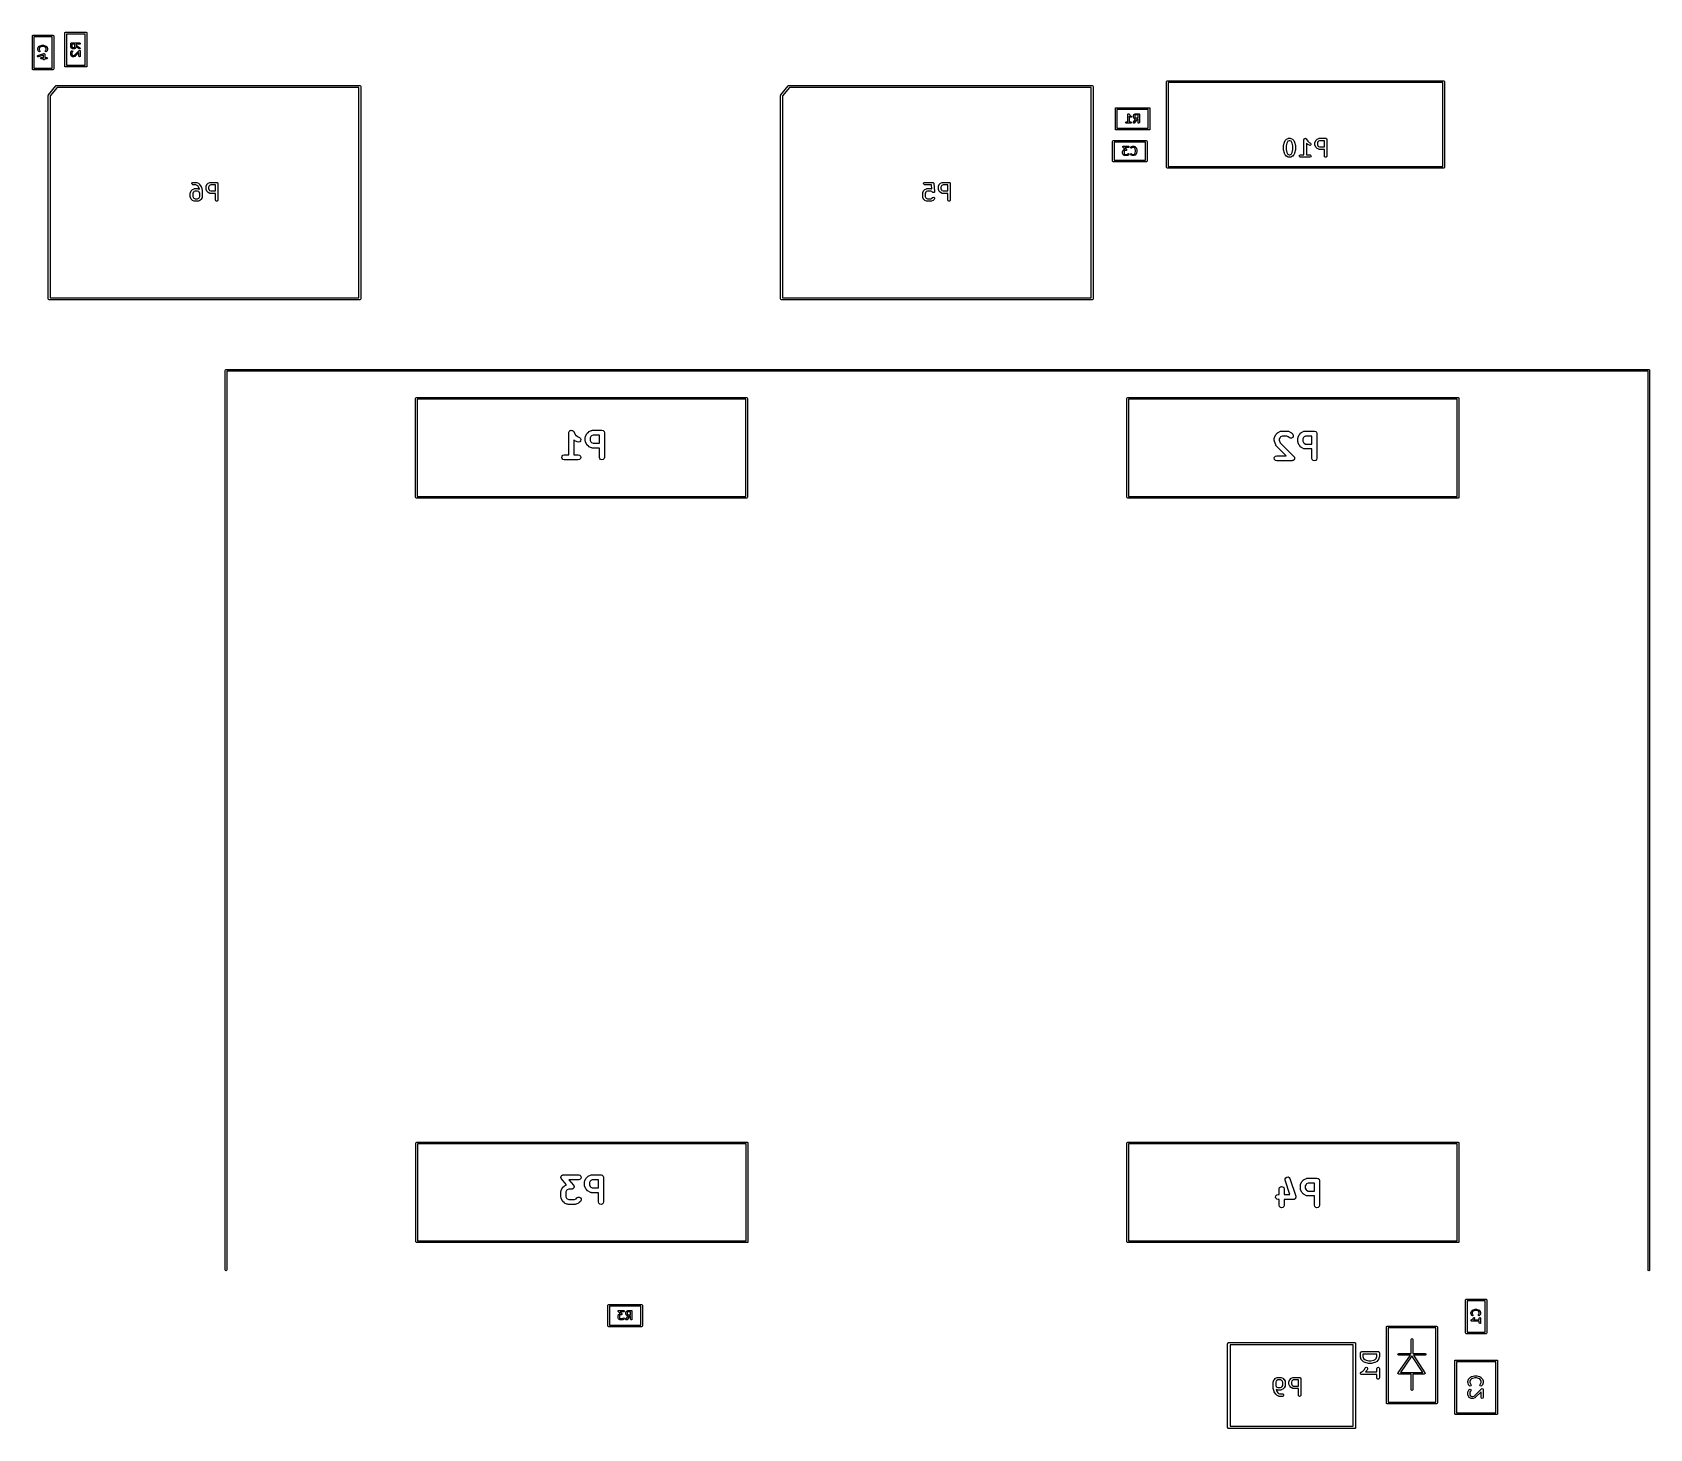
# Model space of a CAD drawing. Extents: x 0.06 to 3.93, y 0.1 to 3.43.
import ezdxf

# ---------------------------------------------------------------- set-up
doc = ezdxf.new("R2010")
doc.units = 0
doc.header["$MEASUREMENT"] = 0
doc.layers.add('BLACK', color=7, linetype='CONTINUOUS')

msp = doc.modelspace()

# ---------------------------------------------------------------- linework, layer by layer
at = {"layer": 'BLACK', "linetype": 'CONTINUOUS'}
for p, q in [((0.0626, 3.4241), (0.0632, 3.4255)), ((0.0626, 3.3454), (0.0626, 3.4241)), ((0.0632, 3.4255), (0.0646, 3.4261)), ((0.0646, 3.4261), (0.1118, 3.4261)), ((0.0665, 3.4221), (0.0665, 3.3473)), ((0.1098, 3.4221), (0.0665, 3.4221)), ((0.0816, 3.4007), (0.0817, 3.4008)), ((0.0817, 3.4008), (0.0855, 3.4017)), ((0.0855, 3.4017), (0.0857, 3.4017)), ((0.0857, 3.4017), (0.0858, 3.4018)), ((0.0858, 3.4018), (0.0887, 3.4018)), ((0.0887, 3.4018), (0.0888, 3.4017)), ((0.0888, 3.4017), (0.089, 3.4017)), ((0.089, 3.4017), (0.0928, 3.4008)), ((0.0928, 3.4008), (0.0929, 3.4007)), ((0.1098, 3.3473), (0.1098, 3.4221)), ((0.1118, 3.4261), (0.1132, 3.4255)), ((0.1132, 3.4255), (0.1138, 3.4241)), ((0.1138, 3.4241), (0.1138, 3.3454)), ((0.14, 3.4307), (0.1405, 3.4321)), ((0.14, 3.352), (0.14, 3.4307)), ((0.1405, 3.4321), (0.1419, 3.4327)), ((0.1419, 3.4327), (0.1911, 3.4327)), ((0.1439, 3.4287), (0.1439, 3.3539)), ((0.1892, 3.4287), (0.1439, 3.4287)), ((0.1542, 3.4059), (0.1546, 3.407)), ((0.1542, 3.3984), (0.1542, 3.4059)), ((0.1546, 3.407), (0.1558, 3.4074)), ((0.1558, 3.4074), (0.1754, 3.4074)), ((0.1573, 3.4043), (0.1573, 3.3987)), ((0.1645, 3.4043), (0.1573, 3.4043)), ((0.1645, 3.3987), (0.1645, 3.4043)), ((0.1754, 3.4043), (0.1676, 3.4043)), ((0.1676, 3.4043), (0.1676, 3.402)), ((0.1676, 3.402), (0.1763, 3.3959)), ((0.1754, 3.4074), (0.1766, 3.407)), ((0.1766, 3.4047), (0.1754, 3.4043)), ((0.1766, 3.407), (0.177, 3.4059)), ((0.177, 3.4059), (0.1766, 3.4047)), ((0.1892, 3.3539), (0.1892, 3.4287)), ((0.1911, 3.4327), (0.1925, 3.4321)), ((0.1925, 3.4321), (0.1931, 3.4307)), ((0.1931, 3.4307), (0.1931, 3.352)), ((0.075, 3.3753), (0.0751, 3.3765)), ((0.0758, 3.3744), (0.075, 3.3753)), ((0.0751, 3.3765), (0.076, 3.3773)), ((0.0758, 3.3937), (0.0759, 3.3939)), ((0.0758, 3.3918), (0.0758, 3.3937)), ((0.0759, 3.3915), (0.0758, 3.3918)), ((0.077, 3.3743), (0.0758, 3.3744)), ((0.0759, 3.3941), (0.0769, 3.397)), ((0.0759, 3.3939), (0.0759, 3.3941)), ((0.0759, 3.3913), (0.0759, 3.3915)), ((0.0769, 3.3885), (0.0759, 3.3913)), ((0.076, 3.3773), (0.09, 3.382)), ((0.0769, 3.397), (0.0771, 3.3972)), ((0.0771, 3.3882), (0.0769, 3.3885)), ((0.089, 3.3783), (0.077, 3.3743)), ((0.0771, 3.3972), (0.0772, 3.3976)), ((0.0772, 3.3878), (0.0771, 3.3882)), ((0.0772, 3.3976), (0.0791, 3.3994)), ((0.0782, 3.3869), (0.0772, 3.3878)), ((0.0793, 3.3864), (0.0782, 3.3869)), ((0.0797, 3.3956), (0.079, 3.3934)), ((0.079, 3.3934), (0.079, 3.392)), ((0.079, 3.392), (0.0797, 3.3898)), ((0.0791, 3.3994), (0.0793, 3.3996)), ((0.0793, 3.3996), (0.0795, 3.3997)), ((0.0804, 3.3869), (0.0793, 3.3864)), ((0.0795, 3.3997), (0.0814, 3.4007)), ((0.0812, 3.397), (0.0797, 3.3956)), ((0.0797, 3.3898), (0.0804, 3.3891)), ((0.0804, 3.3891), (0.0809, 3.388)), ((0.0809, 3.388), (0.0804, 3.3869)), ((0.0826, 3.3978), (0.0812, 3.397)), ((0.0814, 3.4007), (0.0816, 3.4007)), ((0.0824, 3.3712), (0.0829, 3.3723)), ((0.0829, 3.37), (0.0824, 3.3712)), ((0.086, 3.3986), (0.0826, 3.3978)), ((0.0829, 3.3723), (0.084, 3.3727)), ((0.084, 3.3696), (0.0829, 3.37)), ((0.084, 3.3727), (0.089, 3.3727)), ((0.089, 3.3696), (0.084, 3.3696)), ((0.0885, 3.3986), (0.086, 3.3986)), ((0.0919, 3.3978), (0.0885, 3.3986)), ((0.089, 3.3727), (0.089, 3.3783)), ((0.089, 3.3683), (0.089, 3.3696)), ((0.0894, 3.3672), (0.089, 3.3683)), ((0.0905, 3.3668), (0.0894, 3.3672)), ((0.09, 3.382), (0.0903, 3.382)), ((0.0903, 3.382), (0.0905, 3.3821)), ((0.0905, 3.3821), (0.0909, 3.382)), ((0.0916, 3.3672), (0.0905, 3.3668)), ((0.0909, 3.382), (0.0912, 3.3819)), ((0.0912, 3.3819), (0.0914, 3.3817)), ((0.0914, 3.3817), (0.0916, 3.3816)), ((0.0916, 3.3816), (0.0918, 3.3813)), ((0.0921, 3.3683), (0.0916, 3.3672)), ((0.0918, 3.3813), (0.092, 3.381)), ((0.0933, 3.397), (0.0919, 3.3978)), ((0.092, 3.381), (0.092, 3.3808)), ((0.092, 3.3808), (0.0921, 3.3805)), ((0.0921, 3.3805), (0.0921, 3.3727)), ((0.0921, 3.3727), (0.0971, 3.3727)), ((0.0971, 3.3696), (0.0921, 3.3696)), ((0.0921, 3.3696), (0.0921, 3.3683)), ((0.0929, 3.4007), (0.0931, 3.4007)), ((0.0931, 3.4007), (0.095, 3.3997)), ((0.0948, 3.3956), (0.0933, 3.397)), ((0.0936, 3.388), (0.0941, 3.3891)), ((0.0941, 3.3869), (0.0936, 3.388)), ((0.0941, 3.3891), (0.0948, 3.3898)), ((0.0952, 3.3864), (0.0941, 3.3869)), ((0.0955, 3.3934), (0.0948, 3.3956)), ((0.0948, 3.3898), (0.0955, 3.392)), ((0.095, 3.3997), (0.0952, 3.3996)), ((0.0952, 3.3996), (0.0954, 3.3994)), ((0.0963, 3.3869), (0.0952, 3.3864)), ((0.0954, 3.3994), (0.0973, 3.3976)), ((0.0955, 3.392), (0.0955, 3.3934)), ((0.0973, 3.3878), (0.0963, 3.3869)), ((0.0971, 3.3727), (0.0982, 3.3723)), ((0.0982, 3.37), (0.0971, 3.3696)), ((0.0973, 3.3976), (0.0974, 3.3972)), ((0.0974, 3.3882), (0.0973, 3.3878)), ((0.0974, 3.3972), (0.0977, 3.397)), ((0.0977, 3.3885), (0.0974, 3.3882)), ((0.0977, 3.397), (0.0986, 3.3941)), ((0.0986, 3.3913), (0.0977, 3.3885)), ((0.0982, 3.3723), (0.0987, 3.3712)), ((0.0987, 3.3712), (0.0982, 3.37)), ((0.0986, 3.3941), (0.0986, 3.3939)), ((0.0986, 3.3939), (0.0987, 3.3937)), ((0.0987, 3.3918), (0.0986, 3.3915)), ((0.0986, 3.3915), (0.0986, 3.3913)), ((0.0987, 3.3937), (0.0987, 3.3918)), ((0.1543, 3.398), (0.1542, 3.3984)), ((0.1542, 3.3843), (0.1543, 3.3847)), ((0.1542, 3.3796), (0.1542, 3.3843)), ((0.1543, 3.3793), (0.1542, 3.3796)), ((0.1543, 3.3977), (0.1543, 3.398)), ((0.1553, 3.3958), (0.1543, 3.3977)), ((0.1543, 3.385), (0.1553, 3.3869)), ((0.1543, 3.3847), (0.1543, 3.385)), ((0.1543, 3.3789), (0.1543, 3.3793)), ((0.1553, 3.377), (0.1543, 3.3789)), ((0.1555, 3.3956), (0.1553, 3.3958)), ((0.1553, 3.3869), (0.1555, 3.3871)), ((0.1555, 3.3769), (0.1553, 3.377)), ((0.1556, 3.3954), (0.1555, 3.3956)), ((0.1555, 3.3871), (0.1556, 3.3873)), ((0.1556, 3.3766), (0.1555, 3.3769)), ((0.1565, 3.3944), (0.1556, 3.3954)), ((0.1556, 3.3873), (0.1565, 3.3882)), ((0.1565, 3.3757), (0.1556, 3.3766)), ((0.1568, 3.3943), (0.1565, 3.3944)), ((0.1565, 3.3882), (0.1576, 3.3887)), ((0.1568, 3.3756), (0.1565, 3.3757)), ((0.1569, 3.3941), (0.1568, 3.3943)), ((0.1569, 3.3754), (0.1568, 3.3756)), ((0.1588, 3.3932), (0.1569, 3.3941)), ((0.1588, 3.3745), (0.1569, 3.3754)), ((0.1573, 3.3987), (0.158, 3.3974)), ((0.158, 3.3853), (0.1573, 3.3839)), ((0.1573, 3.3839), (0.1573, 3.38)), ((0.1573, 3.38), (0.158, 3.3787)), ((0.1576, 3.3887), (0.1587, 3.3882)), ((0.158, 3.3974), (0.1586, 3.3969)), ((0.1587, 3.386), (0.158, 3.3853)), ((0.158, 3.3787), (0.1586, 3.3781)), ((0.1586, 3.3969), (0.1599, 3.3962)), ((0.1586, 3.3781), (0.1599, 3.3775)), ((0.1587, 3.3882), (0.1592, 3.3871)), ((0.1592, 3.3871), (0.1587, 3.386)), ((0.1592, 3.3932), (0.1588, 3.3932)), ((0.1592, 3.3744), (0.1588, 3.3745)), ((0.1595, 3.393), (0.1592, 3.3932)), ((0.1595, 3.3743), (0.1592, 3.3744)), ((0.1623, 3.393), (0.1595, 3.393)), ((0.1614, 3.3743), (0.1595, 3.3743)), ((0.1599, 3.3962), (0.1619, 3.3962)), ((0.1599, 3.3775), (0.1611, 3.3775)), ((0.1611, 3.3775), (0.1633, 3.3782)), ((0.1616, 3.3744), (0.1614, 3.3743)), ((0.1619, 3.3744), (0.1616, 3.3744)), ((0.1619, 3.3962), (0.1633, 3.3969)), ((0.1647, 3.3753), (0.1619, 3.3744)), ((0.1627, 3.3932), (0.1623, 3.393)), ((0.163, 3.3932), (0.1627, 3.3932)), ((0.1649, 3.3941), (0.163, 3.3932)), ((0.1633, 3.3969), (0.1638, 3.3974)), ((0.1633, 3.3782), (0.1743, 3.3892)), ((0.1638, 3.3974), (0.1645, 3.3987)), ((0.165, 3.3756), (0.1647, 3.3753)), ((0.1651, 3.3943), (0.1649, 3.3941)), ((0.1653, 3.3757), (0.165, 3.3756)), ((0.1653, 3.3944), (0.1651, 3.3943)), ((0.1662, 3.3954), (0.1653, 3.3944)), ((0.1739, 3.3843), (0.1653, 3.3757)), ((0.1663, 3.3956), (0.1662, 3.3954)), ((0.1665, 3.3958), (0.1663, 3.3956)), ((0.1675, 3.3977), (0.1665, 3.3958)), ((0.1676, 3.3982), (0.1675, 3.398)), ((0.1675, 3.398), (0.1675, 3.3977)), ((0.1745, 3.3933), (0.1676, 3.3982)), ((0.1739, 3.3759), (0.1739, 3.3843)), ((0.1743, 3.3748), (0.1739, 3.3759)), ((0.1743, 3.3892), (0.1754, 3.3896)), ((0.1754, 3.3743), (0.1743, 3.3748)), ((0.1757, 3.3931), (0.1745, 3.3933)), ((0.1754, 3.3896), (0.1766, 3.3892)), ((0.1766, 3.3748), (0.1754, 3.3743)), ((0.1767, 3.3937), (0.1757, 3.3931)), ((0.1763, 3.3959), (0.177, 3.3949)), ((0.1766, 3.3892), (0.177, 3.3881)), ((0.177, 3.3759), (0.1766, 3.3748)), ((0.177, 3.3949), (0.1767, 3.3937)), ((0.177, 3.3881), (0.177, 3.3759)), ((0.0632, 3.344), (0.0626, 3.3454)), ((0.0646, 3.3434), (0.0632, 3.344)), ((0.1118, 3.3434), (0.0646, 3.3434)), ((0.0665, 3.3473), (0.1098, 3.3473)), ((0.1132, 3.344), (0.1118, 3.3434)), ((0.1138, 3.3454), (0.1132, 3.344)), ((0.1405, 3.3506), (0.14, 3.352)), ((0.1419, 3.35), (0.1405, 3.3506)), ((0.1911, 3.35), (0.1419, 3.35)), ((0.1439, 3.3539), (0.1892, 3.3539)), ((0.1925, 3.3506), (0.1911, 3.35)), ((0.1931, 3.352), (0.1925, 3.3506)), ((0.1011, 3.2834), (0.1188, 3.305)), ((0.1218, 3.3012), (0.1053, 3.2811)), ((0.1188, 3.305), (0.119, 3.3051)), ((0.119, 3.3052), (0.1197, 3.3055)), ((0.119, 3.3051), (0.119, 3.3052)), ((0.1197, 3.3055), (0.1204, 3.3059)), ((0.1204, 3.3059), (0.1206, 3.3059)), ((0.1206, 3.3059), (0.1207, 3.3059)), ((0.1207, 3.3059), (0.8451, 3.3059)), ((0.8427, 3.3012), (0.1218, 3.3012)), ((0.8427, 2.798), (0.8427, 3.3012)), ((0.8451, 3.3059), (0.8467, 3.3052)), ((0.8467, 3.3052), (0.8474, 3.3035)), ((0.8474, 3.3035), (0.8474, 2.7957)), ((1.8511, 3.2834), (1.8688, 3.305)), ((1.8718, 3.3012), (1.8553, 3.2811)), ((1.8688, 3.305), (1.8689, 3.3051)), ((1.8689, 3.3051), (1.869, 3.3052)), ((1.869, 3.3052), (1.8697, 3.3055)), ((1.8697, 3.3055), (1.8704, 3.3059)), ((1.8704, 3.3059), (1.8705, 3.3059)), ((1.8705, 3.3059), (1.8707, 3.3059)), ((1.8707, 3.3059), (2.5951, 3.3059)), ((2.5927, 3.3012), (1.8718, 3.3012)), ((2.5927, 2.798), (2.5927, 3.3012)), ((2.5951, 3.3059), (2.5968, 3.3052)), ((2.5968, 3.3052), (2.5974, 3.3035)), ((2.5974, 3.3035), (2.5974, 2.7957)), ((2.773, 3.315), (2.7736, 3.3164)), ((2.773, 3.11), (2.773, 3.315)), ((2.7736, 3.3164), (2.775, 3.317)), ((2.775, 3.317), (3.435, 3.317)), ((2.777, 3.313), (2.777, 3.112)), ((3.433, 3.313), (2.777, 3.313)), ((3.433, 3.112), (3.433, 3.313)), ((3.435, 3.317), (3.4364, 3.3164)), ((3.4364, 3.3164), (3.437, 3.315)), ((3.437, 3.315), (3.437, 3.11)), ((0.1006, 3.2819), (0.1009, 3.2826)), ((0.1006, 2.7957), (0.1006, 3.2819)), ((0.1009, 3.2826), (0.1011, 3.2834)), ((0.1053, 3.2811), (0.1053, 2.798)), ((1.8506, 3.2819), (1.8509, 3.2826)), ((1.8506, 2.7957), (1.8506, 3.2819)), ((1.8509, 3.2826), (1.8511, 3.2834)), ((1.8553, 3.2811), (1.8553, 2.798)), ((2.6504, 3.2506), (2.651, 3.252)), ((2.6504, 3.2014), (2.6504, 3.2506)), ((2.651, 3.252), (2.6524, 3.2526)), ((2.6524, 3.2526), (2.7311, 3.2526)), ((2.6543, 3.2486), (2.6543, 3.2033)), ((2.7291, 3.2486), (2.6543, 3.2486)), ((2.7291, 3.2033), (2.7291, 3.2486)), ((2.7311, 3.2526), (2.7325, 3.252)), ((2.7325, 3.252), (2.7331, 3.2506)), ((2.7331, 3.2506), (2.7331, 3.2014)), ((2.6747, 3.2171), (2.6751, 3.2182)), ((2.6751, 3.216), (2.6747, 3.2171)), ((2.6751, 3.2182), (2.6763, 3.2186)), ((2.6763, 3.2155), (2.6751, 3.216)), ((2.6763, 3.2186), (2.6803, 3.2186)), ((2.6875, 3.2155), (2.6763, 3.2155)), ((2.6803, 3.2371), (2.6806, 3.2374)), ((2.6804, 3.2369), (2.6803, 3.2371)), ((2.6803, 3.2368), (2.6804, 3.2369)), ((2.6803, 3.2186), (2.6803, 3.2368)), ((2.6806, 3.2374), (2.6808, 3.2379)), ((2.6808, 3.2379), (2.6809, 3.2379)), ((2.6809, 3.2379), (2.681, 3.2381)), ((2.681, 3.2381), (2.6815, 3.2382)), ((2.6815, 3.2382), (2.6819, 3.2383)), ((2.6819, 3.2383), (2.682, 3.2383)), ((2.682, 3.2383), (2.6822, 3.2383)), ((2.6822, 3.2383), (2.6826, 3.238)), ((2.6826, 3.238), (2.683, 3.2379)), ((2.683, 3.2379), (2.6831, 3.2377)), ((2.6831, 3.2377), (2.6832, 3.2376)), ((2.6832, 3.2376), (2.685, 3.235)), ((2.6845, 3.231), (2.6835, 3.232)), ((2.6835, 3.232), (2.6835, 3.2186)), ((2.6835, 3.2186), (2.6875, 3.2186)), ((2.6848, 3.2309), (2.6845, 3.231)), ((2.6849, 3.2307), (2.6848, 3.2309)), ((2.6868, 3.2297), (2.6849, 3.2307)), ((2.685, 3.235), (2.6866, 3.2334)), ((2.6866, 3.2334), (2.6882, 3.2325)), ((2.688, 3.2296), (2.6868, 3.2297)), ((2.6875, 3.2186), (2.6886, 3.2182)), ((2.6886, 3.216), (2.6875, 3.2155)), ((2.6889, 3.2304), (2.688, 3.2296)), ((2.6882, 3.2325), (2.689, 3.2316)), ((2.6886, 3.2182), (2.6891, 3.2171)), ((2.6891, 3.2171), (2.6886, 3.216)), ((2.689, 3.2316), (2.6889, 3.2304)), ((2.6934, 3.233), (2.6936, 3.2334)), ((2.6934, 3.2302), (2.6934, 3.233)), ((2.6936, 3.2299), (2.6934, 3.2302)), ((2.6935, 3.2168), (2.6937, 3.218)), ((2.6941, 3.2158), (2.6935, 3.2168)), ((2.6936, 3.2337), (2.6945, 3.2356)), ((2.6936, 3.2334), (2.6936, 3.2337)), ((2.6936, 3.2295), (2.6936, 3.2299)), ((2.6945, 3.2276), (2.6936, 3.2295)), ((2.6937, 3.218), (2.6986, 3.225)), ((2.6953, 3.2155), (2.6941, 3.2158)), ((2.6945, 3.2356), (2.6947, 3.2358)), ((2.6947, 3.2275), (2.6945, 3.2276)), ((2.6947, 3.2358), (2.6948, 3.236)), ((2.6948, 3.2272), (2.6947, 3.2275)), ((2.6948, 3.236), (2.6958, 3.2369)), ((2.6958, 3.2263), (2.6948, 3.2272)), ((2.6963, 3.2162), (2.6953, 3.2155)), ((2.6958, 3.2369), (2.696, 3.237)), ((2.696, 3.2262), (2.6958, 3.2263)), ((2.696, 3.237), (2.6962, 3.2372)), ((2.6962, 3.226), (2.696, 3.2262)), ((2.6962, 3.2372), (2.6981, 3.2382)), ((2.6981, 3.225), (2.6962, 3.226)), ((2.7024, 3.2249), (2.6963, 3.2162)), ((2.6972, 3.234), (2.6966, 3.2326)), ((2.6966, 3.2326), (2.6966, 3.2306)), ((2.6966, 3.2306), (2.6972, 3.2293)), ((2.6978, 3.2345), (2.6972, 3.234)), ((2.6972, 3.2293), (2.6978, 3.2287)), ((2.6991, 3.2352), (2.6978, 3.2345)), ((2.6978, 3.2287), (2.6991, 3.228)), ((2.6981, 3.2382), (2.6984, 3.2382)), ((2.6984, 3.225), (2.6981, 3.225)), ((2.6984, 3.2382), (2.6988, 3.2383)), ((2.6986, 3.225), (2.6984, 3.225)), ((2.6988, 3.2383), (2.7063, 3.2383)), ((2.7047, 3.2352), (2.6991, 3.2352)), ((2.6991, 3.228), (2.7047, 3.228)), ((2.7047, 3.2249), (2.7024, 3.2249)), ((2.7047, 3.228), (2.7047, 3.2352)), ((2.7047, 3.2171), (2.7047, 3.2249)), ((2.7052, 3.216), (2.7047, 3.2171)), ((2.7063, 3.2155), (2.7052, 3.216)), ((2.7063, 3.2383), (2.7074, 3.2379)), ((2.7074, 3.216), (2.7063, 3.2155)), ((2.7074, 3.2379), (2.7078, 3.2368)), ((2.7078, 3.2171), (2.7074, 3.216)), ((2.7078, 3.2368), (2.7078, 3.2171)), ((2.6436, 3.1721), (2.6442, 3.1734)), ((2.6436, 3.1248), (2.6436, 3.1721)), ((2.6442, 3.1734), (2.6456, 3.174)), ((2.6456, 3.174), (2.7243, 3.174)), ((2.6475, 3.1701), (2.6475, 3.1268)), ((2.7223, 3.1701), (2.6475, 3.1701)), ((2.651, 3.2), (2.6504, 3.2014)), ((2.6524, 3.1994), (2.651, 3.2)), ((2.7311, 3.1994), (2.6524, 3.1994)), ((2.6543, 3.2033), (2.7291, 3.2033)), ((2.7223, 3.1268), (2.7223, 3.1701)), ((2.7243, 3.174), (2.7257, 3.1734)), ((2.7257, 3.1734), (2.7263, 3.1721)), ((2.7263, 3.1721), (2.7263, 3.1248)), ((2.7325, 3.2), (2.7311, 3.1994)), ((2.7331, 3.2014), (2.7325, 3.2)), ((3.0524, 3.1623), (3.0543, 3.1698)), ((3.0543, 3.1698), (3.0545, 3.1702)), ((3.0545, 3.1704), (3.0564, 3.1741)), ((3.0545, 3.1702), (3.0545, 3.1704)), ((3.0564, 3.1741), (3.057, 3.1748)), ((3.057, 3.1749), (3.0589, 3.1768)), ((3.057, 3.1748), (3.057, 3.1749)), ((3.0589, 3.1768), (3.0596, 3.1773)), ((3.0596, 3.1773), (3.0634, 3.1792)), ((3.0596, 3.1773), (3.0596, 3.1773)), ((3.0615, 3.1711), (3.06, 3.168)), ((3.0627, 3.1723), (3.0615, 3.1711)), ((3.0654, 3.1736), (3.0627, 3.1723)), ((3.0634, 3.1792), (3.0644, 3.1795)), ((3.0644, 3.1795), (3.0645, 3.1795)), ((3.0645, 3.1795), (3.0647, 3.1795)), ((3.0647, 3.1795), (3.0684, 3.1795)), ((3.0677, 3.1736), (3.0654, 3.1736)), ((3.0704, 3.1723), (3.0677, 3.1736)), ((3.0684, 3.1795), (3.0694, 3.1793)), ((3.0694, 3.1793), (3.0696, 3.1792)), ((3.0696, 3.1792), (3.0698, 3.1792)), ((3.0698, 3.1792), (3.0735, 3.1773)), ((3.0716, 3.1711), (3.0704, 3.1723)), ((3.0732, 3.168), (3.0716, 3.1711)), ((3.0735, 3.1773), (3.0742, 3.1768)), ((3.0742, 3.1768), (3.0743, 3.1768)), ((3.0743, 3.1768), (3.0762, 3.1749)), ((3.0762, 3.1749), (3.0767, 3.1742)), ((3.0767, 3.1742), (3.0767, 3.1741)), ((3.0767, 3.1741), (3.0786, 3.1704)), ((3.0786, 3.1704), (3.0787, 3.1699)), ((3.0787, 3.1699), (3.0788, 3.1698)), ((3.0788, 3.1698), (3.0807, 3.1623)), ((3.1011, 3.1766), (3.1013, 3.1776)), ((3.1011, 3.1401), (3.1011, 3.1766)), ((3.1013, 3.1776), (3.1014, 3.1777)), ((3.1014, 3.1779), (3.102, 3.1785)), ((3.1014, 3.1777), (3.1014, 3.1779)), ((3.102, 3.1785), (3.1026, 3.1791)), ((3.1026, 3.1791), (3.1027, 3.1791)), ((3.1027, 3.1791), (3.1029, 3.1793)), ((3.1029, 3.1793), (3.1037, 3.1793)), ((3.1037, 3.1793), (3.1046, 3.1795)), ((3.1046, 3.1795), (3.1047, 3.1794)), ((3.1047, 3.1794), (3.1049, 3.1794)), ((3.1049, 3.1794), (3.1056, 3.1789)), ((3.1056, 3.1789), (3.1063, 3.1785)), ((3.1063, 3.1785), (3.1064, 3.1783)), ((3.1064, 3.1783), (3.1065, 3.1782)), ((3.1065, 3.1782), (3.1101, 3.1728)), ((3.1101, 3.1728), (3.1133, 3.1696)), ((3.1133, 3.1696), (3.1166, 3.1679)), ((3.1274, 3.1691), (3.1275, 3.1701)), ((3.1274, 3.1634), (3.1274, 3.1691)), ((3.1275, 3.1701), (3.1277, 3.1702)), ((3.1277, 3.1704), (3.1295, 3.1741)), ((3.1277, 3.1702), (3.1277, 3.1704)), ((3.1295, 3.1741), (3.1301, 3.1748)), ((3.1301, 3.1749), (3.132, 3.1768)), ((3.1301, 3.1748), (3.1301, 3.1749)), ((3.132, 3.1768), (3.1327, 3.1773)), ((3.1327, 3.1773), (3.1365, 3.1792)), ((3.1327, 3.1773), (3.1327, 3.1773)), ((3.1346, 3.1711), (3.1333, 3.1684)), ((3.1358, 3.1723), (3.1346, 3.1711)), ((3.1385, 3.1736), (3.1358, 3.1723)), ((3.1365, 3.1792), (3.1375, 3.1795)), ((3.1375, 3.1795), (3.1376, 3.1795)), ((3.1376, 3.1795), (3.1378, 3.1795)), ((3.1378, 3.1795), (3.1528, 3.1795)), ((3.1498, 3.1736), (3.1385, 3.1736)), ((3.1498, 3.1589), (3.1498, 3.1736)), ((3.1528, 3.1795), (3.1532, 3.1794)), ((3.1532, 3.1794), (3.1533, 3.1795)), ((3.1533, 3.1795), (3.1534, 3.1794)), ((3.1534, 3.1794), (3.1538, 3.1793)), ((3.1538, 3.1793), (3.1544, 3.1788)), ((3.1544, 3.1788), (3.1551, 3.1785)), ((3.1551, 3.1785), (3.1552, 3.1782)), ((3.1552, 3.1782), (3.1554, 3.178)), ((3.1554, 3.178), (3.1555, 3.1773)), ((3.1555, 3.1773), (3.1558, 3.1766)), ((3.1558, 3.1766), (3.1558, 3.1372)), ((2.6679, 3.1593), (2.6681, 3.1598)), ((2.6679, 3.1592), (2.6679, 3.1593)), ((2.6679, 3.1593), (2.6679, 3.1593)), ((2.6681, 3.1587), (2.6679, 3.1592)), ((2.6679, 3.148), (2.668, 3.1483)), ((2.6679, 3.1433), (2.6679, 3.148)), ((2.668, 3.1429), (2.6679, 3.1433)), ((2.668, 3.1483), (2.6681, 3.1487)), ((2.6681, 3.1426), (2.668, 3.1429)), ((2.6681, 3.1598), (2.6684, 3.1603)), ((2.6683, 3.1582), (2.6681, 3.1587)), ((2.6681, 3.1487), (2.669, 3.1505)), ((2.669, 3.1407), (2.6681, 3.1426)), ((2.6727, 3.1531), (2.6683, 3.1582)), ((2.6684, 3.1604), (2.669, 3.1606)), ((2.6684, 3.1603), (2.6684, 3.1604)), ((2.6684, 3.1603), (2.6684, 3.1603)), ((2.669, 3.1606), (2.6695, 3.1608)), ((2.669, 3.1505), (2.6692, 3.1507)), ((2.6692, 3.1405), (2.669, 3.1407)), ((2.6692, 3.1507), (2.6693, 3.1509)), ((2.6693, 3.1403), (2.6692, 3.1405)), ((2.6693, 3.1509), (2.6702, 3.1519)), ((2.6702, 3.1393), (2.6693, 3.1403)), ((2.6695, 3.1608), (2.6817, 3.1608)), ((2.6702, 3.1519), (2.6705, 3.152)), ((2.6705, 3.1392), (2.6702, 3.1393)), ((2.6705, 3.152), (2.6706, 3.1522)), ((2.6706, 3.1391), (2.6705, 3.1392)), ((2.6706, 3.1522), (2.6725, 3.1531)), ((2.6725, 3.1381), (2.6706, 3.1391)), ((2.6717, 3.1489), (2.6711, 3.1476)), ((2.6711, 3.1476), (2.6711, 3.1436)), ((2.6711, 3.1436), (2.6717, 3.1423)), ((2.6723, 3.1495), (2.6717, 3.1489)), ((2.6717, 3.1423), (2.6723, 3.1418)), ((2.6736, 3.1501), (2.6723, 3.1495)), ((2.6723, 3.1418), (2.6736, 3.1411)), ((2.6725, 3.1531), (2.6727, 3.1531)), ((2.6729, 3.1381), (2.6725, 3.1381)), ((2.6817, 3.1576), (2.6729, 3.1576)), ((2.6729, 3.1576), (2.6772, 3.1527)), ((2.6732, 3.138), (2.6729, 3.1381)), ((2.6789, 3.138), (2.6732, 3.138)), ((2.676, 3.1501), (2.6736, 3.1501)), ((2.6736, 3.1411), (2.6785, 3.1411)), ((2.6766, 3.1503), (2.676, 3.1501)), ((2.6771, 3.1505), (2.6766, 3.1503)), ((2.6772, 3.1506), (2.6771, 3.1506)), ((2.6771, 3.1506), (2.6771, 3.1505)), ((2.6772, 3.1527), (2.6774, 3.1522)), ((2.6774, 3.1511), (2.6772, 3.1506)), ((2.6774, 3.1522), (2.6776, 3.1517)), ((2.6776, 3.1516), (2.6774, 3.1511)), ((2.6776, 3.1517), (2.6776, 3.1517)), ((2.6776, 3.1517), (2.6776, 3.1516)), ((2.6785, 3.1411), (2.6798, 3.1418)), ((2.6792, 3.1381), (2.6789, 3.138)), ((2.6795, 3.1381), (2.6792, 3.1381)), ((2.6814, 3.1391), (2.6795, 3.1381)), ((2.6798, 3.1418), (2.6806, 3.1425)), ((2.6806, 3.1425), (2.6817, 3.143)), ((2.6816, 3.1392), (2.6814, 3.1391)), ((2.6818, 3.1393), (2.6816, 3.1392)), ((2.6817, 3.1608), (2.6828, 3.1603)), ((2.6828, 3.1581), (2.6817, 3.1576)), ((2.6817, 3.143), (2.6828, 3.1425)), ((2.6828, 3.1403), (2.6818, 3.1393)), ((2.6828, 3.1603), (2.6832, 3.1592)), ((2.6832, 3.1592), (2.6828, 3.1581)), ((2.6828, 3.1425), (2.6832, 3.1414)), ((2.6832, 3.1414), (2.6828, 3.1403)), ((2.6867, 3.1573), (2.6871, 3.1584)), ((2.6871, 3.1562), (2.6867, 3.1573)), ((2.6867, 3.1414), (2.6871, 3.1425)), ((2.6871, 3.1403), (2.6867, 3.1414)), ((2.6871, 3.1584), (2.6881, 3.1594)), ((2.6882, 3.1558), (2.6871, 3.1562)), ((2.6871, 3.1425), (2.6882, 3.143)), ((2.6881, 3.1393), (2.6871, 3.1403)), ((2.6881, 3.1594), (2.6884, 3.1595)), ((2.6884, 3.1392), (2.6881, 3.1393)), ((2.6893, 3.1562), (2.6882, 3.1558)), ((2.6882, 3.143), (2.6893, 3.1425)), ((2.6884, 3.1595), (2.6887, 3.1598)), ((2.6887, 3.139), (2.6884, 3.1392)), ((2.6887, 3.1598), (2.6915, 3.1607)), ((2.6915, 3.138), (2.6887, 3.139)), ((2.69, 3.1569), (2.6893, 3.1562)), ((2.6893, 3.1425), (2.69, 3.1418)), ((2.6922, 3.1576), (2.69, 3.1569)), ((2.69, 3.1418), (2.6922, 3.1411)), ((2.6915, 3.1607), (2.6917, 3.1607)), ((2.6917, 3.138), (2.6915, 3.138)), ((2.6917, 3.1607), (2.692, 3.1608)), ((2.692, 3.138), (2.6917, 3.138)), ((2.692, 3.1608), (2.6938, 3.1608)), ((2.6938, 3.138), (2.692, 3.138)), ((2.6936, 3.1576), (2.6922, 3.1576)), ((2.6922, 3.1411), (2.6936, 3.1411)), ((2.6958, 3.1569), (2.6936, 3.1576)), ((2.6936, 3.1411), (2.6958, 3.1418)), ((2.6938, 3.1608), (2.6941, 3.1607)), ((2.6941, 3.138), (2.6938, 3.138)), ((2.6941, 3.1607), (2.6943, 3.1607)), ((2.6943, 3.138), (2.6941, 3.138)), ((2.6943, 3.1607), (2.6972, 3.1598)), ((2.6972, 3.139), (2.6943, 3.138)), ((2.6972, 3.1555), (2.6958, 3.1569)), ((2.6958, 3.1418), (2.6972, 3.1433)), ((2.6972, 3.1598), (2.6974, 3.1595)), ((2.698, 3.154), (2.6972, 3.1555)), ((2.6972, 3.1433), (2.698, 3.1448)), ((2.6974, 3.1392), (2.6972, 3.139)), ((2.6974, 3.1595), (2.6978, 3.1594)), ((2.6978, 3.1393), (2.6974, 3.1392)), ((2.6978, 3.1594), (2.6997, 3.1575)), ((2.6997, 3.1412), (2.6978, 3.1393)), ((2.6988, 3.1506), (2.698, 3.154)), ((2.698, 3.1448), (2.6988, 3.1481)), ((2.6988, 3.1481), (2.6988, 3.1506)), ((2.6997, 3.1575), (2.6997, 3.1573)), ((2.6997, 3.1573), (2.6999, 3.1571)), ((2.6999, 3.1416), (2.6997, 3.1415)), ((2.6997, 3.1415), (2.6997, 3.1412)), ((2.6999, 3.1571), (2.7009, 3.1552)), ((2.7009, 3.1435), (2.6999, 3.1416)), ((2.7009, 3.1552), (2.7009, 3.155)), ((2.7009, 3.155), (2.701, 3.1549)), ((2.701, 3.1438), (2.7009, 3.1437)), ((2.7009, 3.1437), (2.7009, 3.1435)), ((2.701, 3.1549), (2.7019, 3.1511)), ((2.7019, 3.1476), (2.701, 3.1438)), ((2.7019, 3.1511), (2.7019, 3.1509)), ((2.7019, 3.1509), (2.702, 3.1508)), ((2.702, 3.148), (2.7019, 3.1478)), ((2.7019, 3.1478), (2.7019, 3.1476)), ((2.702, 3.1508), (2.702, 3.148)), ((3.0525, 3.1621), (3.0524, 3.1623)), ((3.0524, 3.1616), (3.0525, 3.1621)), ((3.0524, 3.1522), (3.0524, 3.1616)), ((3.0524, 3.1521), (3.0524, 3.1522)), ((3.0524, 3.1515), (3.0524, 3.1521)), ((3.0543, 3.144), (3.0524, 3.1515)), ((3.0544, 3.1439), (3.0543, 3.144)), ((3.0545, 3.1434), (3.0544, 3.1439)), ((3.0564, 3.1396), (3.0545, 3.1434)), ((3.0565, 3.1396), (3.0564, 3.1396)), ((3.057, 3.1389), (3.0565, 3.1396)), ((3.0589, 3.137), (3.057, 3.1389)), ((3.06, 3.168), (3.0583, 3.1612)), ((3.0583, 3.1612), (3.0583, 3.1526)), ((3.0583, 3.1526), (3.06, 3.1457)), ((3.0596, 3.1364), (3.0589, 3.137)), ((3.0589, 3.137), (3.0589, 3.137)), ((3.0634, 3.1345), (3.0596, 3.1364)), ((3.06, 3.1457), (3.0615, 3.1427)), ((3.0615, 3.1427), (3.0627, 3.1415)), ((3.0627, 3.1415), (3.0654, 3.1401)), ((3.0636, 3.1345), (3.0634, 3.1345)), ((3.0637, 3.1344), (3.0636, 3.1345)), ((3.0647, 3.1342), (3.0637, 3.1344)), ((3.0684, 3.1342), (3.0647, 3.1342)), ((3.0654, 3.1401), (3.0677, 3.1401)), ((3.0677, 3.1401), (3.0704, 3.1415)), ((3.0686, 3.1343), (3.0684, 3.1342)), ((3.0688, 3.1343), (3.0686, 3.1343)), ((3.0698, 3.1345), (3.0688, 3.1343)), ((3.0735, 3.1364), (3.0698, 3.1345)), ((3.0704, 3.1415), (3.0716, 3.1427)), ((3.0716, 3.1427), (3.0732, 3.1457)), ((3.0749, 3.1612), (3.0732, 3.168)), ((3.0732, 3.1457), (3.0749, 3.1526)), ((3.0736, 3.1365), (3.0735, 3.1364)), ((3.0743, 3.137), (3.0736, 3.1365)), ((3.0762, 3.1389), (3.0743, 3.137)), ((3.0749, 3.1526), (3.0749, 3.1612)), ((3.0767, 3.1396), (3.0762, 3.1389)), ((3.0762, 3.1389), (3.0762, 3.1389)), ((3.0786, 3.1434), (3.0767, 3.1396)), ((3.0788, 3.144), (3.0786, 3.1435)), ((3.0786, 3.1435), (3.0786, 3.1434)), ((3.0807, 3.1515), (3.0788, 3.144)), ((3.0807, 3.1623), (3.0807, 3.1617)), ((3.0807, 3.1617), (3.0808, 3.1616)), ((3.0808, 3.1522), (3.0807, 3.1516)), ((3.0807, 3.1516), (3.0807, 3.1515)), ((3.0808, 3.1616), (3.0808, 3.1522)), ((3.0899, 3.1377), (3.0909, 3.1395)), ((3.0903, 3.1357), (3.0899, 3.1377)), ((3.0918, 3.1344), (3.0903, 3.1357)), ((3.0909, 3.1395), (3.0928, 3.1401)), ((3.0928, 3.1342), (3.0918, 3.1344)), ((3.0928, 3.1401), (3.1011, 3.1401)), ((3.1153, 3.1342), (3.0928, 3.1342)), ((3.1095, 3.1651), (3.107, 3.1676)), ((3.107, 3.1676), (3.107, 3.1401)), ((3.107, 3.1401), (3.1153, 3.1401)), ((3.1102, 3.1645), (3.1095, 3.1651)), ((3.1095, 3.1651), (3.1095, 3.1651)), ((3.114, 3.1627), (3.1102, 3.1645)), ((3.116, 3.1624), (3.114, 3.1627)), ((3.1153, 3.1401), (3.1163, 3.14)), ((3.1172, 3.1349), (3.1153, 3.1342)), ((3.1177, 3.1635), (3.116, 3.1624)), ((3.1163, 3.14), (3.1179, 3.1387)), ((3.1166, 3.1679), (3.1175, 3.1673)), ((3.1182, 3.1367), (3.1172, 3.1349)), ((3.1175, 3.1673), (3.1183, 3.1655)), ((3.1183, 3.1655), (3.1177, 3.1635)), ((3.1179, 3.1387), (3.1182, 3.1367)), ((3.1274, 3.1633), (3.1274, 3.1634)), ((3.1274, 3.1631), (3.1274, 3.1633)), ((3.1277, 3.1621), (3.1274, 3.1631)), ((3.1295, 3.1584), (3.1277, 3.1621)), ((3.1296, 3.1583), (3.1295, 3.1584)), ((3.1301, 3.1576), (3.1296, 3.1583)), ((3.132, 3.1557), (3.1301, 3.1576)), ((3.1327, 3.1552), (3.132, 3.1557)), ((3.132, 3.1557), (3.132, 3.1557)), ((3.1365, 3.1533), (3.1327, 3.1552)), ((3.1333, 3.1684), (3.1333, 3.1641)), ((3.1333, 3.1641), (3.1346, 3.1614)), ((3.1346, 3.1614), (3.1358, 3.1602)), ((3.1358, 3.1602), (3.1385, 3.1589)), ((3.1367, 3.1533), (3.1365, 3.1533)), ((3.1368, 3.1532), (3.1367, 3.1533)), ((3.1378, 3.153), (3.1368, 3.1532)), ((3.1498, 3.153), (3.1378, 3.153)), ((3.1385, 3.1589), (3.1498, 3.1589)), ((3.1498, 3.1372), (3.1498, 3.153)), ((3.1505, 3.1353), (3.1498, 3.1372)), ((3.1523, 3.1343), (3.1505, 3.1353)), ((3.1543, 3.1346), (3.1523, 3.1343)), ((3.1556, 3.1362), (3.1543, 3.1346)), ((3.1558, 3.1372), (3.1556, 3.1362)), ((2.6442, 3.1234), (2.6436, 3.1248)), ((2.6456, 3.1228), (2.6442, 3.1234)), ((2.7243, 3.1228), (2.6456, 3.1228)), ((2.6475, 3.1268), (2.7223, 3.1268)), ((2.7257, 3.1234), (2.7243, 3.1228)), ((2.7263, 3.1248), (2.7257, 3.1234)), ((2.7736, 3.1086), (2.773, 3.11)), ((2.775, 3.108), (2.7736, 3.1086)), ((3.435, 3.108), (2.775, 3.108)), ((2.777, 3.112), (3.433, 3.112)), ((3.4364, 3.1086), (3.435, 3.108)), ((3.437, 3.11), (3.4364, 3.1086)), ((0.4404, 3.05), (0.4423, 3.0537)), ((0.4423, 3.0537), (0.4428, 3.0545)), ((0.4428, 3.0545), (0.4429, 3.0545)), ((0.4429, 3.0545), (0.4447, 3.0564)), ((0.4439, 3.0717), (0.4449, 3.0734)), ((0.4443, 3.0697), (0.4439, 3.0717)), ((0.4458, 3.0684), (0.4443, 3.0697)), ((0.4447, 3.0564), (0.4455, 3.0569)), ((0.4449, 3.0734), (0.4468, 3.0741)), ((0.4455, 3.0569), (0.4493, 3.0588)), ((0.4455, 3.0569), (0.4455, 3.0569)), ((0.4468, 3.0682), (0.4458, 3.0684)), ((0.4468, 3.0741), (0.4543, 3.0741)), ((0.4536, 3.0682), (0.4468, 3.0682)), ((0.4513, 3.0532), (0.4486, 3.0519)), ((0.4493, 3.0588), (0.4502, 3.0591)), ((0.4502, 3.0591), (0.4504, 3.0591)), ((0.4504, 3.0591), (0.4506, 3.0591)), ((0.4506, 3.0591), (0.4581, 3.0591)), ((0.4574, 3.0532), (0.4513, 3.0532)), ((0.4563, 3.0669), (0.4536, 3.0682)), ((0.4543, 3.0741), (0.4553, 3.0739)), ((0.4553, 3.0739), (0.4555, 3.0738)), ((0.4555, 3.0738), (0.4557, 3.0738)), ((0.4557, 3.0738), (0.4594, 3.0719)), ((0.4577, 3.0655), (0.4563, 3.0669)), ((0.4601, 3.0519), (0.4574, 3.0532)), ((0.461, 3.0606), (0.4577, 3.0655)), ((0.4581, 3.0591), (0.4591, 3.0589)), ((0.4591, 3.0589), (0.4592, 3.0588)), ((0.4592, 3.0588), (0.4594, 3.0588)), ((0.4594, 3.0719), (0.4601, 3.0714)), ((0.4594, 3.0588), (0.4617, 3.0577)), ((0.4601, 3.0714), (0.4602, 3.0714)), ((0.4602, 3.0714), (0.462, 3.0695)), ((0.4617, 3.0577), (0.461, 3.0606)), ((0.462, 3.0695), (0.4623, 3.0691)), ((0.4623, 3.0691), (0.4624, 3.069)), ((0.4624, 3.069), (0.4662, 3.0634)), ((0.4662, 3.0634), (0.4666, 3.0625)), ((0.4666, 3.0625), (0.4666, 3.0625)), ((0.4666, 3.0625), (0.4684, 3.055)), ((0.4684, 3.055), (0.4685, 3.0544)), ((0.4685, 3.0544), (0.4685, 3.0543)), ((0.4685, 3.0543), (0.4685, 3.0393)), ((0.4776, 3.0637), (0.4778, 3.0647)), ((0.4776, 3.058), (0.4776, 3.0637)), ((0.4777, 3.0579), (0.4776, 3.058)), ((0.4776, 3.0577), (0.4777, 3.0579)), ((0.4779, 3.0567), (0.4776, 3.0577)), ((0.4778, 3.0647), (0.4779, 3.0648)), ((0.4779, 3.065), (0.4798, 3.0687)), ((0.4779, 3.0648), (0.4779, 3.065)), ((0.4798, 3.053), (0.4779, 3.0567)), ((0.4798, 3.0687), (0.4803, 3.0694)), ((0.4803, 3.0694), (0.4804, 3.0695)), ((0.4804, 3.0695), (0.4822, 3.0714)), ((0.4822, 3.0714), (0.483, 3.0719)), ((0.483, 3.0719), (0.4868, 3.0738)), ((0.483, 3.0719), (0.483, 3.0719)), ((0.4849, 3.0657), (0.4835, 3.063)), ((0.4835, 3.063), (0.4835, 3.0587)), ((0.4835, 3.0587), (0.4849, 3.056)), ((0.4861, 3.0669), (0.4849, 3.0657)), ((0.4849, 3.056), (0.4861, 3.0548)), ((0.4888, 3.0682), (0.4861, 3.0669)), ((0.4861, 3.0548), (0.4888, 3.0535)), ((0.4868, 3.0738), (0.4877, 3.0741)), ((0.4877, 3.0741), (0.4879, 3.0741)), ((0.4879, 3.0741), (0.4881, 3.0741)), ((0.4881, 3.0741), (0.5031, 3.0741)), ((0.5001, 3.0682), (0.4888, 3.0682)), ((0.4888, 3.0535), (0.5001, 3.0535)), ((0.5001, 3.0535), (0.5001, 3.0682)), ((0.5031, 3.0741), (0.5035, 3.0741)), ((0.5035, 3.0741), (0.5036, 3.0741)), ((0.5036, 3.0741), (0.5037, 3.074)), ((0.5037, 3.074), (0.5041, 3.0739)), ((0.5041, 3.0739), (0.5047, 3.0734)), ((0.5047, 3.0734), (0.5053, 3.0731)), ((0.5053, 3.0731), (0.5054, 3.0728)), ((0.5054, 3.0728), (0.5056, 3.0726)), ((0.5056, 3.0726), (0.5058, 3.0719)), ((0.5058, 3.0719), (0.506, 3.0712)), ((0.506, 3.0712), (0.506, 3.0318)), ((2.1904, 3.05), (2.1923, 3.0537)), ((2.1921, 3.0717), (2.1931, 3.0734)), ((2.1924, 3.0697), (2.1921, 3.0717)), ((2.1923, 3.0537), (2.1928, 3.0545)), ((2.194, 3.0684), (2.1924, 3.0697)), ((2.1928, 3.0545), (2.1929, 3.0545)), ((2.1929, 3.0545), (2.1947, 3.0564)), ((2.1931, 3.0734), (2.195, 3.0741)), ((2.195, 3.0682), (2.194, 3.0684)), ((2.1947, 3.0564), (2.1955, 3.0569)), ((2.195, 3.0741), (2.2137, 3.0741)), ((2.211, 3.0682), (2.195, 3.0682)), ((2.1955, 3.0569), (2.1993, 3.0588)), ((2.1955, 3.0569), (2.1955, 3.0569)), ((2.2013, 3.0532), (2.1986, 3.0519)), ((2.1993, 3.0588), (2.2002, 3.0591)), ((2.2002, 3.0591), (2.2004, 3.0591)), ((2.2004, 3.0591), (2.2006, 3.0591)), ((2.2006, 3.0591), (2.21, 3.0591)), ((2.2093, 3.0532), (2.2013, 3.0532)), ((2.212, 3.0519), (2.2093, 3.0532)), ((2.21, 3.0591), (2.211, 3.0589)), ((2.212, 3.0584), (2.211, 3.0682)), ((2.211, 3.0589), (2.2111, 3.0588)), ((2.2111, 3.0588), (2.2113, 3.0588)), ((2.2113, 3.0588), (2.212, 3.0584)), ((2.2137, 3.0741), (2.2139, 3.0741)), ((2.2139, 3.0741), (2.2139, 3.0741)), ((2.2139, 3.0741), (2.214, 3.0741)), ((2.214, 3.0741), (2.2147, 3.0739)), ((2.2147, 3.0739), (2.2152, 3.0735)), ((2.2152, 3.0735), (2.2158, 3.0733)), ((2.2158, 3.0733), (2.2159, 3.0729)), ((2.2159, 3.0729), (2.2163, 3.0726)), ((2.2163, 3.0726), (2.2164, 3.072)), ((2.2164, 3.072), (2.2166, 3.0715)), ((2.2166, 3.0715), (2.2185, 3.0527)), ((2.2276, 3.0637), (2.2278, 3.0647)), ((2.2276, 3.058), (2.2276, 3.0637)), ((2.2277, 3.0579), (2.2276, 3.058)), ((2.2276, 3.0577), (2.2277, 3.0579)), ((2.2279, 3.0567), (2.2276, 3.0577)), ((2.2278, 3.0647), (2.2279, 3.0648)), ((2.2279, 3.065), (2.2298, 3.0687)), ((2.2279, 3.0648), (2.2279, 3.065)), ((2.2298, 3.053), (2.2279, 3.0567)), ((2.2298, 3.0687), (2.2303, 3.0694)), ((2.2303, 3.0694), (2.2304, 3.0695)), ((2.2304, 3.0695), (2.2322, 3.0714)), ((2.2322, 3.0714), (2.233, 3.0719)), ((2.233, 3.0719), (2.2368, 3.0738)), ((2.233, 3.0719), (2.233, 3.0719)), ((2.2349, 3.0657), (2.2335, 3.063)), ((2.2335, 3.063), (2.2335, 3.0587)), ((2.2335, 3.0587), (2.2349, 3.056)), ((2.2361, 3.0669), (2.2349, 3.0657)), ((2.2349, 3.056), (2.2361, 3.0548)), ((2.2388, 3.0682), (2.2361, 3.0669)), ((2.2361, 3.0548), (2.2388, 3.0535)), ((2.2368, 3.0738), (2.2377, 3.0741)), ((2.2377, 3.0741), (2.2379, 3.0741)), ((2.2379, 3.0741), (2.2381, 3.0741)), ((2.2381, 3.0741), (2.2531, 3.0741)), ((2.2501, 3.0682), (2.2388, 3.0682)), ((2.2388, 3.0535), (2.2501, 3.0535)), ((2.2501, 3.0535), (2.2501, 3.0682)), ((2.2531, 3.0741), (2.2535, 3.0741)), ((2.2535, 3.0741), (2.2536, 3.0741)), ((2.2536, 3.0741), (2.2537, 3.074)), ((2.2537, 3.074), (2.2541, 3.0739)), ((2.2541, 3.0739), (2.2547, 3.0734)), ((2.2547, 3.0734), (2.2553, 3.0731)), ((2.2553, 3.0731), (2.2554, 3.0728)), ((2.2554, 3.0728), (2.2556, 3.0726)), ((2.2556, 3.0726), (2.2558, 3.0719)), ((2.2558, 3.0719), (2.256, 3.0712)), ((2.256, 3.0712), (2.256, 3.0318)), ((0.4401, 3.0487), (0.4403, 3.0497)), ((0.4401, 3.0393), (0.4401, 3.0487)), ((0.4402, 3.0391), (0.4401, 3.0393)), ((0.4401, 3.039), (0.4402, 3.0391)), ((0.4404, 3.038), (0.4401, 3.039)), ((0.4403, 3.0497), (0.4404, 3.0498)), ((0.4404, 3.0498), (0.4404, 3.05)), ((0.4423, 3.0342), (0.4404, 3.038)), ((0.4424, 3.0342), (0.4423, 3.0342)), ((0.4429, 3.0335), (0.4424, 3.0342)), ((0.4447, 3.0316), (0.4429, 3.0335)), ((0.4448, 3.0316), (0.4447, 3.0316)), ((0.4455, 3.031), (0.4448, 3.0316)), ((0.4493, 3.0292), (0.4455, 3.031)), ((0.4474, 3.0507), (0.446, 3.048)), ((0.446, 3.048), (0.446, 3.04)), ((0.446, 3.04), (0.4474, 3.0373)), ((0.4486, 3.0519), (0.4474, 3.0507)), ((0.4474, 3.0373), (0.4486, 3.0361)), ((0.4486, 3.0361), (0.4513, 3.0347)), ((0.4494, 3.0291), (0.4493, 3.0292)), ((0.4496, 3.029), (0.4494, 3.0291)), ((0.4506, 3.0288), (0.4496, 3.029)), ((0.4581, 3.0288), (0.4506, 3.0288)), ((0.4513, 3.0347), (0.4574, 3.0347)), ((0.4574, 3.0347), (0.4601, 3.0361)), ((0.4582, 3.0289), (0.4581, 3.0288)), ((0.4584, 3.0289), (0.4582, 3.0289)), ((0.4594, 3.0292), (0.4584, 3.0289)), ((0.4632, 3.031), (0.4594, 3.0292)), ((0.4613, 3.0507), (0.4601, 3.0519)), ((0.4601, 3.0361), (0.4613, 3.0373)), ((0.4626, 3.048), (0.4613, 3.0507)), ((0.4613, 3.0373), (0.4626, 3.04)), ((0.4626, 3.04), (0.4626, 3.048)), ((0.4639, 3.0316), (0.4632, 3.0311)), ((0.4632, 3.0311), (0.4632, 3.031)), ((0.4658, 3.0335), (0.4639, 3.0316)), ((0.4663, 3.0342), (0.4658, 3.0335)), ((0.4658, 3.0335), (0.4658, 3.0335)), ((0.4682, 3.038), (0.4663, 3.0342)), ((0.4684, 3.0383), (0.4682, 3.0381)), ((0.4682, 3.0381), (0.4682, 3.038)), ((0.4685, 3.0393), (0.4684, 3.0383)), ((0.4799, 3.0529), (0.4798, 3.053)), ((0.4804, 3.0522), (0.4799, 3.0529)), ((0.4822, 3.0503), (0.4804, 3.0522)), ((0.4823, 3.0503), (0.4822, 3.0503)), ((0.483, 3.0498), (0.4823, 3.0503)), ((0.4868, 3.0479), (0.483, 3.0498)), ((0.4869, 3.0479), (0.4868, 3.0479)), ((0.4871, 3.0478), (0.4869, 3.0479)), ((0.4881, 3.0476), (0.4871, 3.0478)), ((0.5001, 3.0476), (0.4881, 3.0476)), ((0.5001, 3.0318), (0.5001, 3.0476)), ((0.5008, 3.0299), (0.5001, 3.0318)), ((0.5026, 3.0289), (0.5008, 3.0299)), ((0.5046, 3.0292), (0.5026, 3.0289)), ((0.5058, 3.0308), (0.5046, 3.0292)), ((0.506, 3.0318), (0.5058, 3.0308)), ((2.1901, 3.0487), (2.1903, 3.0497)), ((2.1901, 3.0393), (2.1901, 3.0487)), ((2.1902, 3.0391), (2.1901, 3.0393)), ((2.1902, 3.039), (2.1902, 3.0391)), ((2.1904, 3.038), (2.1902, 3.039)), ((2.1903, 3.0497), (2.1904, 3.0498)), ((2.1904, 3.0498), (2.1904, 3.05)), ((2.1923, 3.0342), (2.1904, 3.038)), ((2.1924, 3.0342), (2.1923, 3.0342)), ((2.1929, 3.0335), (2.1924, 3.0342)), ((2.1947, 3.0316), (2.1929, 3.0335)), ((2.1948, 3.0316), (2.1947, 3.0316)), ((2.1955, 3.031), (2.1948, 3.0316)), ((2.1993, 3.0292), (2.1955, 3.031)), ((2.1974, 3.0507), (2.196, 3.048)), ((2.196, 3.048), (2.196, 3.04)), ((2.196, 3.04), (2.1974, 3.0373)), ((2.1986, 3.0519), (2.1974, 3.0507)), ((2.1974, 3.0373), (2.1986, 3.0361)), ((2.1986, 3.0361), (2.2013, 3.0347)), ((2.1994, 3.0291), (2.1993, 3.0292)), ((2.1996, 3.029), (2.1994, 3.0291)), ((2.2006, 3.0288), (2.1996, 3.029)), ((2.21, 3.0288), (2.2006, 3.0288)), ((2.2013, 3.0347), (2.2093, 3.0347)), ((2.2093, 3.0347), (2.212, 3.0361)), ((2.2101, 3.0289), (2.21, 3.0288)), ((2.2103, 3.0289), (2.2101, 3.0289)), ((2.2113, 3.0292), (2.2103, 3.0289)), ((2.215, 3.031), (2.2113, 3.0292)), ((2.2135, 3.0503), (2.212, 3.0519)), ((2.212, 3.0361), (2.2135, 3.0376)), ((2.2144, 3.0499), (2.2135, 3.0503)), ((2.2135, 3.0503), (2.2135, 3.0503)), ((2.2135, 3.0503), (2.2135, 3.0503)), ((2.2135, 3.0376), (2.2143, 3.0382)), ((2.2143, 3.0382), (2.2163, 3.0384)), ((2.2153, 3.0495), (2.2144, 3.0499)), ((2.2151, 3.0311), (2.215, 3.031)), ((2.2158, 3.0316), (2.2151, 3.0311)), ((2.2154, 3.0495), (2.2153, 3.0495)), ((2.2153, 3.0495), (2.2153, 3.0495)), ((2.2163, 3.0497), (2.2154, 3.0495)), ((2.2177, 3.0335), (2.2158, 3.0316)), ((2.2173, 3.05), (2.2163, 3.0497)), ((2.2163, 3.0384), (2.218, 3.0372)), ((2.2179, 3.0508), (2.2173, 3.05)), ((2.2173, 3.05), (2.2173, 3.05)), ((2.2173, 3.05), (2.2173, 3.05)), ((2.2185, 3.0353), (2.2177, 3.0335)), ((2.2184, 3.0516), (2.2179, 3.0508)), ((2.218, 3.0372), (2.2185, 3.0353)), ((2.2185, 3.0527), (2.2184, 3.0517)), ((2.2184, 3.0517), (2.2184, 3.0517)), ((2.2184, 3.0517), (2.2184, 3.0516)), ((2.2299, 3.0529), (2.2298, 3.053)), ((2.2304, 3.0522), (2.2299, 3.0529)), ((2.2322, 3.0503), (2.2304, 3.0522)), ((2.2323, 3.0503), (2.2322, 3.0503)), ((2.233, 3.0498), (2.2323, 3.0503)), ((2.2368, 3.0479), (2.233, 3.0498)), ((2.2369, 3.0479), (2.2368, 3.0479)), ((2.2371, 3.0478), (2.2369, 3.0479)), ((2.2381, 3.0476), (2.2371, 3.0478)), ((2.2501, 3.0476), (2.2381, 3.0476)), ((2.2501, 3.0318), (2.2501, 3.0476)), ((2.2508, 3.0299), (2.2501, 3.0318)), ((2.2526, 3.0289), (2.2508, 3.0299)), ((2.2546, 3.0292), (2.2526, 3.0289)), ((2.2559, 3.0308), (2.2546, 3.0292)), ((2.256, 3.0318), (2.2559, 3.0308)), ((0.1013, 2.794), (0.1006, 2.7957)), ((0.103, 2.7933), (0.1013, 2.794)), ((0.8451, 2.7933), (0.103, 2.7933)), ((0.1053, 2.798), (0.8427, 2.798)), ((0.8467, 2.794), (0.8451, 2.7933)), ((0.8474, 2.7957), (0.8467, 2.794)), ((1.8513, 2.794), (1.8506, 2.7957)), ((1.853, 2.7933), (1.8513, 2.794)), ((2.5951, 2.7933), (1.853, 2.7933)), ((1.8553, 2.798), (2.5927, 2.798)), ((2.5968, 2.794), (2.5951, 2.7933)), ((2.5974, 2.7957), (2.5968, 2.794)), ((0.5236, 2.6246), (0.5242, 2.626)), ((0.5236, 0.475), (0.5236, 2.6246)), ((0.5242, 2.626), (0.5256, 2.6265)), ((0.5256, 2.6265), (3.9252, 2.6265)), ((3.9232, 2.6226), (0.5275, 2.6226)), ((0.5275, 2.6226), (0.5275, 0.475)), ((3.9232, 0.475), (3.9232, 2.6226)), ((3.9252, 2.6265), (3.9266, 2.626)), ((3.9266, 2.626), (3.9271, 2.6246)), ((3.9271, 2.6246), (3.9271, 0.475)), ((0.9783, 2.5576), (0.9789, 2.559)), ((0.9783, 2.3214), (0.9783, 2.5576)), ((0.9789, 2.559), (0.9803, 2.5596)), ((0.9803, 2.5596), (1.7696, 2.5596)), ((0.9822, 2.5557), (0.9822, 2.3234)), ((1.7677, 2.5557), (0.9822, 2.5557)), ((1.7677, 2.3234), (1.7677, 2.5557)), ((1.7696, 2.5596), (1.771, 2.559)), ((1.771, 2.559), (1.7716, 2.5576)), ((1.7716, 2.5576), (1.7716, 2.3214)), ((2.6781, 2.5578), (2.6787, 2.5592)), ((2.6781, 2.3216), (2.6781, 2.5578)), ((2.6787, 2.5592), (2.68, 2.5597)), ((2.68, 2.5597), (3.4694, 2.5597)), ((2.682, 2.5558), (2.682, 2.3235)), ((3.4674, 2.5558), (2.682, 2.5558)), ((3.4674, 2.3235), (3.4674, 2.5558)), ((3.4694, 2.5597), (3.4708, 2.5592)), ((3.4708, 2.5592), (3.4714, 2.5578)), ((3.4714, 2.5578), (3.4714, 2.3216)), ((1.3444, 2.4758), (1.3448, 2.4771)), ((1.3444, 2.4226), (1.3444, 2.4758)), ((1.3448, 2.4771), (1.3451, 2.4784)), ((1.3451, 2.4784), (1.3452, 2.4786)), ((1.3452, 2.4788), (1.3462, 2.4797)), ((1.3452, 2.4786), (1.3452, 2.4788)), ((1.3462, 2.4797), (1.3471, 2.4807)), ((1.3471, 2.4807), (1.3473, 2.4808)), ((1.3473, 2.4808), (1.3474, 2.4809)), ((1.3474, 2.4809), (1.3487, 2.4813)), ((1.3487, 2.4813), (1.35, 2.4817)), ((1.35, 2.4817), (1.3502, 2.4817)), ((1.3502, 2.4817), (1.3503, 2.4817)), ((1.3503, 2.4817), (1.3517, 2.4814)), ((1.3517, 2.4814), (1.353, 2.4811)), ((1.353, 2.4811), (1.3531, 2.481)), ((1.3531, 2.481), (1.3533, 2.4809)), ((1.3533, 2.4809), (1.3543, 2.48)), ((1.3543, 2.48), (1.3553, 2.4791)), ((1.3553, 2.4791), (1.3606, 2.4711)), ((1.3873, 2.4728), (1.3879, 2.4735)), ((1.3879, 2.4735), (1.3884, 2.4744)), ((1.3884, 2.4744), (1.3912, 2.4772)), ((1.3912, 2.4772), (1.392, 2.4776)), ((1.392, 2.4776), (1.3927, 2.4783)), ((1.3927, 2.4783), (1.3983, 2.4811)), ((1.3983, 2.4811), (1.3997, 2.4814)), ((1.3997, 2.4814), (1.401, 2.4817)), ((1.401, 2.4817), (1.4235, 2.4817)), ((1.4235, 2.4817), (1.4264, 2.4809)), ((1.4264, 2.4809), (1.4286, 2.4788)), ((1.4286, 2.4788), (1.4294, 2.4758)), ((1.4294, 2.4758), (1.4294, 2.4167)), ((3.0349, 2.4724), (3.0377, 2.4752)), ((3.0377, 2.4752), (3.0385, 2.4757)), ((3.0385, 2.4757), (3.0392, 2.4763)), ((3.0392, 2.4763), (3.0448, 2.4791)), ((3.0448, 2.4791), (3.0462, 2.4794)), ((3.0462, 2.4794), (3.0475, 2.4797)), ((3.0475, 2.4797), (3.0615, 2.4797)), ((3.0615, 2.4797), (3.0629, 2.4794)), ((3.0629, 2.4794), (3.0642, 2.4791)), ((3.0642, 2.4791), (3.0698, 2.4763)), ((3.0698, 2.4763), (3.0705, 2.4757)), ((3.0705, 2.4757), (3.0713, 2.4752)), ((3.0713, 2.4752), (3.0742, 2.4724)), ((3.0911, 2.4724), (3.0939, 2.4752)), ((3.0939, 2.4752), (3.0947, 2.4757)), ((3.0947, 2.4757), (3.0955, 2.4763)), ((3.0955, 2.4763), (3.1011, 2.4791)), ((3.1011, 2.4791), (3.1024, 2.4794)), ((3.1024, 2.4794), (3.1037, 2.4797)), ((3.1037, 2.4797), (3.1262, 2.4797)), ((3.1262, 2.4797), (3.1292, 2.479)), ((3.1292, 2.479), (3.1313, 2.4768)), ((3.1313, 2.4768), (3.1321, 2.4738)), ((3.1321, 2.4738), (3.1321, 2.4148)), ((1.3574, 2.4576), (1.3563, 2.4587)), ((1.3563, 2.4587), (1.3563, 2.4226)), ((1.3582, 2.4571), (1.3574, 2.4576)), ((1.359, 2.4565), (1.3582, 2.4571)), ((1.3646, 2.4537), (1.359, 2.4565)), ((1.3606, 2.4711), (1.3651, 2.4666)), ((1.3676, 2.453), (1.3646, 2.4537)), ((1.3651, 2.4666), (1.3699, 2.4642)), ((1.3705, 2.454), (1.3676, 2.453)), ((1.3699, 2.4642), (1.3722, 2.4622)), ((1.3725, 2.4563), (1.3705, 2.454)), ((1.3722, 2.4622), (1.3731, 2.4593)), ((1.3731, 2.4593), (1.3725, 2.4563)), ((1.3838, 2.4646), (1.3842, 2.4659)), ((1.3838, 2.4561), (1.3838, 2.4646)), ((1.3842, 2.4548), (1.3838, 2.4561)), ((1.3842, 2.4659), (1.3844, 2.4672)), ((1.3844, 2.4535), (1.3842, 2.4548)), ((1.3844, 2.4672), (1.3873, 2.4728)), ((1.3873, 2.4478), (1.3844, 2.4535)), ((1.3879, 2.4471), (1.3873, 2.4478)), ((1.3884, 2.4463), (1.3879, 2.4471)), ((1.3912, 2.4435), (1.3884, 2.4463)), ((1.392, 2.443), (1.3912, 2.4435)), ((1.3927, 2.4424), (1.392, 2.443)), ((1.3983, 2.4396), (1.3927, 2.4424)), ((1.3974, 2.4667), (1.3956, 2.4632)), ((1.3956, 2.4632), (1.3956, 2.4575)), ((1.3956, 2.4575), (1.3974, 2.454)), ((1.3988, 2.4681), (1.3974, 2.4667)), ((1.3974, 2.454), (1.3988, 2.4525)), ((1.3997, 2.4393), (1.3983, 2.4396)), ((1.4024, 2.4699), (1.3988, 2.4681)), ((1.3988, 2.4525), (1.4024, 2.4508)), ((1.401, 2.439), (1.3997, 2.4393)), ((1.4176, 2.439), (1.401, 2.439)), ((1.4176, 2.4699), (1.4024, 2.4699)), ((1.4024, 2.4508), (1.4176, 2.4508)), ((1.4176, 2.4508), (1.4176, 2.4699)), ((1.4176, 2.4167), (1.4176, 2.439)), ((3.0303, 2.4626), (3.0307, 2.4639)), ((3.0303, 2.457), (3.0303, 2.4626)), ((3.0306, 2.456), (3.0303, 2.457)), ((3.0306, 2.4551), (3.0306, 2.456)), ((3.0335, 2.4467), (3.0306, 2.4551)), ((3.0307, 2.4639), (3.031, 2.4652)), ((3.031, 2.4652), (3.0338, 2.4708)), ((3.0342, 2.4455), (3.0335, 2.4467)), ((3.0338, 2.4708), (3.0344, 2.4716)), ((3.0349, 2.4444), (3.0342, 2.4455)), ((3.0344, 2.4716), (3.0349, 2.4724)), ((3.0585, 2.4207), (3.0349, 2.4444)), ((3.0439, 2.4647), (3.0421, 2.4612)), ((3.0421, 2.4612), (3.0421, 2.4579)), ((3.0421, 2.4579), (3.0442, 2.4517)), ((3.0454, 2.4662), (3.0439, 2.4647)), ((3.0442, 2.4517), (3.077, 2.419)), ((3.0489, 2.4679), (3.0454, 2.4662)), ((3.0602, 2.4679), (3.0489, 2.4679)), ((3.0637, 2.4662), (3.0602, 2.4679)), ((3.0658, 2.464), (3.0637, 2.4662)), ((3.0684, 2.4625), (3.0658, 2.464)), ((3.0715, 2.4625), (3.0684, 2.4625)), ((3.0742, 2.464), (3.0715, 2.4625)), ((3.0742, 2.4724), (3.0757, 2.4697)), ((3.0757, 2.4667), (3.0742, 2.464)), ((3.0757, 2.4697), (3.0757, 2.4667)), ((3.0866, 2.4626), (3.0869, 2.4639)), ((3.0866, 2.4541), (3.0866, 2.4626)), ((3.0869, 2.4528), (3.0866, 2.4541)), ((3.0869, 2.4639), (3.0872, 2.4652)), ((3.0872, 2.4515), (3.0869, 2.4528)), ((3.0872, 2.4652), (3.09, 2.4708)), ((3.09, 2.4459), (3.0872, 2.4515)), ((3.09, 2.4708), (3.0906, 2.4716)), ((3.0906, 2.4452), (3.09, 2.4459)), ((3.0906, 2.4716), (3.0911, 2.4724)), ((3.0911, 2.4444), (3.0906, 2.4452)), ((3.0939, 2.4415), (3.0911, 2.4444)), ((3.0947, 2.4411), (3.0939, 2.4415)), ((3.0955, 2.4404), (3.0947, 2.4411)), ((3.1011, 2.4376), (3.0955, 2.4404)), ((3.1002, 2.4647), (3.0984, 2.4612)), ((3.0984, 2.4612), (3.0984, 2.4555)), ((3.0984, 2.4555), (3.1002, 2.452)), ((3.1016, 2.4662), (3.1002, 2.4647)), ((3.1002, 2.452), (3.1016, 2.4506)), ((3.1024, 2.4373), (3.1011, 2.4376)), ((3.1051, 2.4679), (3.1016, 2.4662)), ((3.1016, 2.4506), (3.1051, 2.4488)), ((3.1037, 2.437), (3.1024, 2.4373)), ((3.1203, 2.437), (3.1037, 2.437)), ((3.1203, 2.4679), (3.1051, 2.4679)), ((3.1051, 2.4488), (3.1203, 2.4488)), ((3.1203, 2.4488), (3.1203, 2.4679)), ((3.1203, 2.4148), (3.1203, 2.437)), ((1.3276, 2.4167), (1.3284, 2.4197)), ((1.3284, 2.4138), (1.3276, 2.4167)), ((1.3284, 2.4197), (1.3305, 2.4219)), ((1.3305, 2.4116), (1.3284, 2.4138)), ((1.3305, 2.4219), (1.3335, 2.4226)), ((1.3335, 2.4108), (1.3305, 2.4116)), ((1.3335, 2.4226), (1.3444, 2.4226)), ((1.3672, 2.4108), (1.3335, 2.4108)), ((1.3563, 2.4226), (1.3672, 2.4226)), ((1.3672, 2.4226), (1.3702, 2.4219)), ((1.3702, 2.4116), (1.3672, 2.4108)), ((1.3702, 2.4219), (1.3723, 2.4197)), ((1.3723, 2.4138), (1.3702, 2.4116)), ((1.3723, 2.4197), (1.3731, 2.4167)), ((1.3731, 2.4167), (1.3723, 2.4138)), ((1.4184, 2.4138), (1.4176, 2.4167)), ((1.4205, 2.4116), (1.4184, 2.4138)), ((1.4235, 2.4108), (1.4205, 2.4116)), ((1.4264, 2.4116), (1.4235, 2.4108)), ((1.4286, 2.4138), (1.4264, 2.4116)), ((1.4294, 2.4167), (1.4286, 2.4138)), ((3.0303, 2.4148), (3.0311, 2.4177)), ((3.0311, 2.4118), (3.0303, 2.4148)), ((3.0311, 2.4177), (3.0333, 2.4199)), ((3.0333, 2.4097), (3.0311, 2.4118)), ((3.0333, 2.4199), (3.0362, 2.4207)), ((3.0362, 2.4089), (3.0333, 2.4097)), ((3.0362, 2.4207), (3.0585, 2.4207)), ((3.0728, 2.4089), (3.0362, 2.4089)), ((3.0736, 2.4091), (3.0728, 2.4089)), ((3.0743, 2.4091), (3.0736, 2.4091)), ((3.075, 2.4095), (3.0743, 2.4091)), ((3.0758, 2.4097), (3.075, 2.4095)), ((3.0763, 2.4102), (3.0758, 2.4097)), ((3.077, 2.4106), (3.0763, 2.4102)), ((3.077, 2.419), (3.0774, 2.4183)), ((3.0774, 2.4113), (3.077, 2.4106)), ((3.0774, 2.4183), (3.0779, 2.4177)), ((3.0779, 2.4118), (3.0774, 2.4113)), ((3.0779, 2.4177), (3.0781, 2.417)), ((3.0781, 2.4126), (3.0779, 2.4118)), ((3.0781, 2.417), (3.0785, 2.4163)), ((3.0785, 2.4133), (3.0781, 2.4126)), ((3.0785, 2.4163), (3.0785, 2.4155)), ((3.0785, 2.4155), (3.0787, 2.4148)), ((3.0787, 2.4148), (3.0785, 2.414)), ((3.0785, 2.414), (3.0785, 2.4133)), ((3.1211, 2.4118), (3.1203, 2.4148)), ((3.1233, 2.4097), (3.1211, 2.4118)), ((3.1262, 2.4089), (3.1233, 2.4097)), ((3.1292, 2.4097), (3.1262, 2.4089)), ((3.1313, 2.4118), (3.1292, 2.4097)), ((3.1321, 2.4148), (3.1313, 2.4118)), ((0.9789, 2.32), (0.9783, 2.3214)), ((0.9803, 2.3194), (0.9789, 2.32)), ((1.7696, 2.3194), (0.9803, 2.3194)), ((0.9822, 2.3234), (1.7677, 2.3234)), ((1.771, 2.32), (1.7696, 2.3194)), ((1.7716, 2.3214), (1.771, 2.32)), ((2.6787, 2.3202), (2.6781, 2.3216)), ((2.68, 2.3196), (2.6787, 2.3202)), ((3.4694, 2.3196), (2.68, 2.3196)), ((2.682, 2.3235), (3.4674, 2.3235)), ((3.4708, 2.3202), (3.4694, 2.3196)), ((3.4714, 2.3216), (3.4708, 2.3202)), ((0.9793, 0.7782), (0.9798, 0.7796)), ((0.9793, 0.542), (0.9793, 0.7782)), ((0.9798, 0.7796), (0.9812, 0.7802)), ((0.9812, 0.7802), (1.7706, 0.7802)), ((0.9832, 0.7763), (0.9832, 0.544)), ((1.7686, 0.7763), (0.9832, 0.7763)), ((1.7686, 0.544), (1.7686, 0.7763)), ((1.7706, 0.7802), (1.772, 0.7796)), ((1.772, 0.7796), (1.7726, 0.7782)), ((1.7726, 0.7782), (1.7726, 0.542)), ((2.6781, 0.7782), (2.6787, 0.7796)), ((2.6781, 0.542), (2.6781, 0.7782)), ((2.6787, 0.7796), (2.68, 0.7802)), ((2.68, 0.7802), (3.4694, 0.7802)), ((2.682, 0.7763), (2.682, 0.544)), ((3.4674, 0.7763), (2.682, 0.7763)), ((3.4674, 0.544), (3.4674, 0.7763)), ((3.4694, 0.7802), (3.4708, 0.7796)), ((3.4708, 0.7796), (3.4714, 0.7782)), ((3.4714, 0.7782), (3.4714, 0.542)), ((1.3256, 0.6963), (1.3259, 0.6972)), ((1.3258, 0.6957), (1.3256, 0.6963)), ((1.3257, 0.6951), (1.3258, 0.6957)), ((1.3259, 0.6982), (1.3262, 0.6987)), ((1.3259, 0.6972), (1.3259, 0.6982)), ((1.3262, 0.6987), (1.3264, 0.6992)), ((1.3264, 0.6992), (1.3271, 0.6999)), ((1.3271, 0.6999), (1.3276, 0.7007)), ((1.3276, 0.7007), (1.3281, 0.701)), ((1.3281, 0.701), (1.3286, 0.7014)), ((1.3286, 0.7014), (1.3295, 0.7016)), ((1.3295, 0.7016), (1.3304, 0.7021)), ((1.3304, 0.7021), (1.331, 0.702)), ((1.331, 0.702), (1.3315, 0.7022)), ((1.3315, 0.7022), (1.3681, 0.7022)), ((1.3681, 0.7022), (1.371, 0.7014)), ((1.371, 0.7014), (1.3732, 0.6992)), ((1.3732, 0.6992), (1.374, 0.6963)), ((1.374, 0.6963), (1.3732, 0.6933)), ((1.3864, 0.6948), (1.3892, 0.6976)), ((1.3892, 0.6976), (1.39, 0.6981)), ((1.39, 0.6981), (1.3907, 0.6987)), ((1.3907, 0.6987), (1.3964, 0.7016)), ((1.3964, 0.7016), (1.3977, 0.7018)), ((1.3977, 0.7018), (1.399, 0.7022)), ((1.399, 0.7022), (1.4215, 0.7022)), ((1.4215, 0.7022), (1.4244, 0.7014)), ((1.4244, 0.7014), (1.4266, 0.6992)), ((1.4266, 0.6992), (1.4274, 0.6963)), ((1.4274, 0.6963), (1.4274, 0.6372)), ((3.0574, 0.6951), (3.06, 0.6968)), ((3.06, 0.6968), (3.063, 0.697)), ((3.063, 0.697), (3.0657, 0.6956)), ((3.0657, 0.6956), (3.0674, 0.6931)), ((1.3256, 0.6625), (1.326, 0.6638)), ((1.3256, 0.6485), (1.3256, 0.6625)), ((1.3261, 0.6943), (1.3257, 0.6951)), ((1.326, 0.6638), (1.3262, 0.6652)), ((1.3264, 0.6933), (1.3261, 0.6943)), ((1.3262, 0.6652), (1.329, 0.6708)), ((1.3268, 0.6929), (1.3264, 0.6933)), ((1.3271, 0.6924), (1.3268, 0.6929)), ((1.3392, 0.6786), (1.3271, 0.6924)), ((1.329, 0.6708), (1.3297, 0.6715)), ((1.3297, 0.6715), (1.3301, 0.6723)), ((1.3301, 0.6723), (1.333, 0.6751)), ((1.333, 0.6751), (1.3338, 0.6756)), ((1.3338, 0.6756), (1.3345, 0.6762)), ((1.3345, 0.6762), (1.3392, 0.6786)), ((1.3392, 0.6647), (1.3374, 0.6611)), ((1.3374, 0.6611), (1.3374, 0.6499)), ((1.3406, 0.6661), (1.3392, 0.6647)), ((1.3442, 0.6679), (1.3406, 0.6661)), ((1.3512, 0.6679), (1.3442, 0.6679)), ((1.3681, 0.6904), (1.3445, 0.6904)), ((1.3445, 0.6904), (1.3556, 0.6777)), ((1.3518, 0.668), (1.3512, 0.6679)), ((1.3523, 0.668), (1.3518, 0.668)), ((1.3532, 0.6684), (1.3523, 0.668)), ((1.3541, 0.6687), (1.3532, 0.6684)), ((1.3546, 0.6691), (1.3541, 0.6687)), ((1.3551, 0.6693), (1.3546, 0.6691)), ((1.3556, 0.6701), (1.3551, 0.6693)), ((1.3556, 0.6777), (1.3559, 0.6771)), ((1.3563, 0.6708), (1.3556, 0.6701)), ((1.3559, 0.6771), (1.3563, 0.6767)), ((1.3563, 0.6767), (1.3566, 0.6758)), ((1.3565, 0.6714), (1.3563, 0.6708)), ((1.3568, 0.6719), (1.3565, 0.6714)), ((1.3566, 0.6758), (1.357, 0.6749)), ((1.3571, 0.6738), (1.3568, 0.6728)), ((1.3568, 0.6728), (1.3568, 0.6719)), ((1.357, 0.6749), (1.357, 0.6743)), ((1.357, 0.6743), (1.3571, 0.6738)), ((1.371, 0.6912), (1.3681, 0.6904)), ((1.3732, 0.6933), (1.371, 0.6912)), ((1.3819, 0.685), (1.3822, 0.6863)), ((1.3819, 0.6766), (1.3819, 0.685)), ((1.3822, 0.6753), (1.3819, 0.6766)), ((1.3822, 0.6863), (1.3825, 0.6877)), ((1.3825, 0.674), (1.3822, 0.6753)), ((1.3825, 0.6877), (1.3853, 0.6933)), ((1.3853, 0.6683), (1.3825, 0.674)), ((1.3853, 0.6933), (1.3859, 0.694)), ((1.3859, 0.6676), (1.3853, 0.6683)), ((1.3859, 0.694), (1.3864, 0.6948)), ((1.3864, 0.6668), (1.3859, 0.6676)), ((1.3892, 0.664), (1.3864, 0.6668)), ((1.39, 0.6635), (1.3892, 0.664)), ((1.3907, 0.6629), (1.39, 0.6635)), ((1.3964, 0.6601), (1.3907, 0.6629)), ((1.3954, 0.6872), (1.3937, 0.6836)), ((1.3937, 0.6836), (1.3937, 0.678)), ((1.3937, 0.678), (1.3954, 0.6745)), ((1.3969, 0.6886), (1.3954, 0.6872)), ((1.3954, 0.6745), (1.3969, 0.673)), ((1.3977, 0.6598), (1.3964, 0.6601)), ((1.4004, 0.6904), (1.3969, 0.6886)), ((1.3969, 0.673), (1.4004, 0.6712)), ((1.399, 0.6594), (1.3977, 0.6598)), ((1.4156, 0.6594), (1.399, 0.6594)), ((1.4156, 0.6904), (1.4004, 0.6904)), ((1.4004, 0.6712), (1.4156, 0.6712)), ((1.4156, 0.6712), (1.4156, 0.6904)), ((1.4156, 0.6372), (1.4156, 0.6594)), ((3.0419, 0.6687), (3.0427, 0.6717)), ((3.0419, 0.6549), (3.0419, 0.6687)), ((3.0427, 0.6717), (3.0448, 0.6738)), ((3.0448, 0.6738), (3.0478, 0.6746)), ((3.0478, 0.6746), (3.0507, 0.6738)), ((3.0507, 0.6738), (3.0529, 0.6717)), ((3.0529, 0.6717), (3.0537, 0.6687)), ((3.0537, 0.6687), (3.0537, 0.6549)), ((3.056, 0.6924), (3.0574, 0.6951)), ((3.0562, 0.6893), (3.056, 0.6924)), ((3.0677, 0.6549), (3.0562, 0.6893)), ((3.0674, 0.6931), (3.0815, 0.6509)), ((3.0925, 0.6772), (3.0928, 0.6785)), ((3.0925, 0.6687), (3.0925, 0.6772)), ((3.0928, 0.6674), (3.0925, 0.6687)), ((3.0928, 0.6785), (3.0931, 0.6798)), ((3.0931, 0.6661), (3.0928, 0.6674)), ((3.0931, 0.6798), (3.0959, 0.6854)), ((3.0959, 0.6605), (3.0931, 0.6661)), ((3.0959, 0.6854), (3.0966, 0.6861)), ((3.0966, 0.6597), (3.0959, 0.6605)), ((3.0966, 0.6861), (3.097, 0.687)), ((3.097, 0.6589), (3.0966, 0.6597)), ((3.097, 0.687), (3.0998, 0.6898)), ((3.0998, 0.6561), (3.097, 0.6589)), ((3.0998, 0.6898), (3.1007, 0.6902)), ((3.1007, 0.6902), (3.1014, 0.6909)), ((3.1014, 0.6909), (3.107, 0.6937)), ((3.1061, 0.6793), (3.1043, 0.6758)), ((3.1043, 0.6758), (3.1043, 0.6701)), ((3.1043, 0.6701), (3.1061, 0.6666)), ((3.1075, 0.6807), (3.1061, 0.6793)), ((3.1061, 0.6666), (3.1075, 0.6651)), ((3.107, 0.6937), (3.1083, 0.694)), ((3.111, 0.6825), (3.1075, 0.6807)), ((3.1075, 0.6651), (3.111, 0.6634)), ((3.1083, 0.694), (3.1096, 0.6943)), ((3.1096, 0.6943), (3.1321, 0.6943)), ((3.1262, 0.6825), (3.111, 0.6825)), ((3.111, 0.6634), (3.1262, 0.6634)), ((3.1262, 0.6634), (3.1262, 0.6825)), ((3.1321, 0.6943), (3.1351, 0.6935)), ((3.1351, 0.6935), (3.1372, 0.6914)), ((3.1372, 0.6914), (3.138, 0.6884)), ((3.138, 0.6884), (3.138, 0.6293)), ((1.326, 0.6472), (1.3256, 0.6485)), ((1.3262, 0.6458), (1.326, 0.6472)), ((1.329, 0.6402), (1.3262, 0.6458)), ((1.3297, 0.6395), (1.329, 0.6402)), ((1.3301, 0.6387), (1.3297, 0.6395)), ((1.333, 0.6359), (1.3301, 0.6387)), ((1.3338, 0.6354), (1.333, 0.6359)), ((1.3345, 0.6348), (1.3338, 0.6354)), ((1.3401, 0.6319), (1.3345, 0.6348)), ((1.3374, 0.6499), (1.3392, 0.6463)), ((1.3392, 0.6463), (1.3406, 0.6449)), ((1.3415, 0.6317), (1.3401, 0.6319)), ((1.3406, 0.6449), (1.3442, 0.6431)), ((1.3428, 0.6313), (1.3415, 0.6317)), ((1.3596, 0.6313), (1.3428, 0.6313)), ((1.3442, 0.6431), (1.3582, 0.6431)), ((1.3582, 0.6431), (1.3618, 0.6449)), ((1.361, 0.6317), (1.3596, 0.6313)), ((1.3623, 0.6319), (1.361, 0.6317)), ((1.3618, 0.6449), (1.3639, 0.647)), ((1.3679, 0.6348), (1.3623, 0.6319)), ((1.3639, 0.647), (1.3665, 0.6485)), ((1.3665, 0.6485), (1.3696, 0.6485)), ((1.3686, 0.6354), (1.3679, 0.6348)), ((1.3694, 0.6359), (1.3686, 0.6354)), ((1.3722, 0.6387), (1.3694, 0.6359)), ((1.3696, 0.6485), (1.3722, 0.647)), ((1.3722, 0.647), (1.3738, 0.6444)), ((1.3738, 0.6413), (1.3722, 0.6387)), ((1.3738, 0.6444), (1.3738, 0.6413)), ((1.4164, 0.6343), (1.4156, 0.6372)), ((1.4185, 0.6321), (1.4164, 0.6343)), ((1.4215, 0.6313), (1.4185, 0.6321)), ((1.4244, 0.6321), (1.4215, 0.6313)), ((1.4266, 0.6343), (1.4244, 0.6321)), ((1.4274, 0.6372), (1.4266, 0.6343)), ((3.0334, 0.649), (3.0342, 0.652)), ((3.0342, 0.6461), (3.0334, 0.649)), ((3.0342, 0.652), (3.0364, 0.6541)), ((3.0364, 0.6439), (3.0342, 0.6461)), ((3.0364, 0.6541), (3.0393, 0.6549)), ((3.0393, 0.6431), (3.0364, 0.6439)), ((3.0393, 0.6549), (3.0419, 0.6549)), ((3.0419, 0.6431), (3.0393, 0.6431)), ((3.0419, 0.6293), (3.0419, 0.6431)), ((3.0427, 0.6264), (3.0419, 0.6293)), ((3.0448, 0.6242), (3.0427, 0.6264)), ((3.0478, 0.6234), (3.0448, 0.6242)), ((3.0507, 0.6242), (3.0478, 0.6234)), ((3.0529, 0.6264), (3.0507, 0.6242)), ((3.0537, 0.6293), (3.0529, 0.6264)), ((3.0537, 0.6549), (3.0677, 0.6549)), ((3.0759, 0.6431), (3.0537, 0.6431)), ((3.0537, 0.6431), (3.0537, 0.6293)), ((3.0768, 0.6434), (3.0759, 0.6431)), ((3.0778, 0.6434), (3.0768, 0.6434)), ((3.0783, 0.6438), (3.0778, 0.6434)), ((3.0788, 0.6439), (3.0783, 0.6438)), ((3.0795, 0.6446), (3.0788, 0.6439)), ((3.0803, 0.6451), (3.0795, 0.6446)), ((3.0806, 0.6457), (3.0803, 0.6451)), ((3.081, 0.6461), (3.0806, 0.6457)), ((3.0812, 0.647), (3.081, 0.6461)), ((3.0817, 0.6478), (3.0812, 0.647)), ((3.0815, 0.6509), (3.0816, 0.65)), ((3.0816, 0.65), (3.0818, 0.649)), ((3.0818, 0.649), (3.0816, 0.6484)), ((3.0816, 0.6484), (3.0817, 0.6478)), ((3.1007, 0.6556), (3.0998, 0.6561)), ((3.1014, 0.655), (3.1007, 0.6556)), ((3.107, 0.6522), (3.1014, 0.655)), ((3.1083, 0.6519), (3.107, 0.6522)), ((3.1096, 0.6516), (3.1083, 0.6519)), ((3.1262, 0.6516), (3.1096, 0.6516)), ((3.1262, 0.6293), (3.1262, 0.6516)), ((3.127, 0.6264), (3.1262, 0.6293)), ((3.1292, 0.6242), (3.127, 0.6264)), ((3.1321, 0.6234), (3.1292, 0.6242)), ((3.1351, 0.6242), (3.1321, 0.6234)), ((3.1372, 0.6264), (3.1351, 0.6242)), ((3.138, 0.6293), (3.1372, 0.6264)), ((0.9798, 0.5406), (0.9793, 0.542)), ((0.9832, 0.544), (1.7686, 0.544)), ((1.7726, 0.542), (1.772, 0.5406)), ((2.6787, 0.5406), (2.6781, 0.542)), ((2.682, 0.544), (3.4674, 0.544)), ((3.4714, 0.542), (3.4708, 0.5406)), ((0.9812, 0.5401), (0.9798, 0.5406)), ((1.7706, 0.5401), (0.9812, 0.5401)), ((1.772, 0.5406), (1.7706, 0.5401)), ((2.68, 0.5401), (2.6787, 0.5406)), ((3.4694, 0.5401), (2.68, 0.5401)), ((3.4708, 0.5406), (3.4694, 0.5401)), ((0.5242, 0.4736), (0.5236, 0.475)), ((0.5256, 0.473), (0.5242, 0.4736)), ((0.5269, 0.4736), (0.5256, 0.473)), ((0.5275, 0.475), (0.5269, 0.4736)), ((3.9238, 0.4736), (3.9232, 0.475)), ((3.9252, 0.473), (3.9238, 0.4736)), ((3.9266, 0.4736), (3.9252, 0.473)), ((3.9271, 0.475), (3.9266, 0.4736)), ((1.4378, 0.3904), (1.4384, 0.3917)), ((1.4378, 0.3411), (1.4378, 0.3904)), ((1.4384, 0.3917), (1.4398, 0.3923)), ((1.4398, 0.3923), (1.5185, 0.3923)), ((1.4417, 0.3884), (1.4417, 0.3431)), ((1.5165, 0.3884), (1.4417, 0.3884)), ((1.5165, 0.3431), (1.5165, 0.3884)), ((1.5185, 0.3923), (1.5199, 0.3917)), ((1.5199, 0.3917), (1.5205, 0.3904)), ((1.5205, 0.3904), (1.5205, 0.3411)), ((3.487, 0.4032), (3.4876, 0.4045)), ((3.487, 0.3244), (3.487, 0.4032)), ((3.4876, 0.4045), (3.489, 0.4051)), ((3.489, 0.4051), (3.5362, 0.4051)), ((3.4909, 0.4012), (3.4909, 0.3264)), ((3.5343, 0.4012), (3.4909, 0.4012)), ((3.5343, 0.3264), (3.5343, 0.4012)), ((3.5362, 0.4051), (3.5376, 0.4045)), ((3.5376, 0.4045), (3.5382, 0.4032)), ((3.5382, 0.4032), (3.5382, 0.3244)), ((1.4621, 0.3766), (1.4623, 0.3771)), ((1.4621, 0.3765), (1.4621, 0.3766)), ((1.4621, 0.3766), (1.4621, 0.3766)), ((1.4623, 0.376), (1.4621, 0.3765)), ((1.4621, 0.3653), (1.4622, 0.3656)), ((1.4621, 0.3606), (1.4621, 0.3653)), ((1.4622, 0.3603), (1.4621, 0.3606)), ((1.4622, 0.3656), (1.4623, 0.366)), ((1.4623, 0.3599), (1.4622, 0.3603)), ((1.4623, 0.3771), (1.4626, 0.3776)), ((1.4625, 0.3755), (1.4623, 0.376)), ((1.4623, 0.366), (1.4632, 0.3679)), ((1.4632, 0.358), (1.4623, 0.3599)), ((1.4669, 0.3705), (1.4625, 0.3755)), ((1.4626, 0.3777), (1.4631, 0.3779)), ((1.4626, 0.3776), (1.4626, 0.3777)), ((1.4626, 0.3777), (1.4626, 0.3777)), ((1.4631, 0.3779), (1.4637, 0.3781)), ((1.4632, 0.3679), (1.4634, 0.368)), ((1.4634, 0.3578), (1.4632, 0.358)), ((1.4634, 0.368), (1.4635, 0.3683)), ((1.4635, 0.3576), (1.4634, 0.3578)), ((1.4635, 0.3683), (1.4644, 0.3692)), ((1.4644, 0.3567), (1.4635, 0.3576)), ((1.4637, 0.3781), (1.4759, 0.3781)), ((1.4644, 0.3692), (1.4647, 0.3693)), ((1.4647, 0.3566), (1.4644, 0.3567)), ((1.4647, 0.3693), (1.4648, 0.3695)), ((1.4648, 0.3564), (1.4647, 0.3566)), ((1.4648, 0.3695), (1.4667, 0.3704)), ((1.4667, 0.3554), (1.4648, 0.3564)), ((1.4659, 0.3662), (1.4652, 0.3649)), ((1.4652, 0.3649), (1.4652, 0.361)), ((1.4652, 0.361), (1.4659, 0.3597)), ((1.4665, 0.3668), (1.4659, 0.3662)), ((1.4659, 0.3597), (1.4665, 0.3591)), ((1.4678, 0.3675), (1.4665, 0.3668)), ((1.4665, 0.3591), (1.4678, 0.3584)), ((1.4667, 0.3704), (1.4669, 0.3705)), ((1.4671, 0.3554), (1.4667, 0.3554)), ((1.4759, 0.375), (1.4671, 0.375)), ((1.4671, 0.375), (1.4714, 0.3701)), ((1.4674, 0.3553), (1.4671, 0.3554)), ((1.473, 0.3553), (1.4674, 0.3553)), ((1.4702, 0.3675), (1.4678, 0.3675)), ((1.4678, 0.3584), (1.4727, 0.3584)), ((1.4707, 0.3677), (1.4702, 0.3675)), ((1.4713, 0.3678), (1.4707, 0.3677)), ((1.4715, 0.3684), (1.4713, 0.3679)), ((1.4713, 0.3679), (1.4713, 0.3679)), ((1.4713, 0.3679), (1.4713, 0.3678)), ((1.4714, 0.3701), (1.4716, 0.3695)), ((1.4718, 0.3689), (1.4715, 0.3684)), ((1.4716, 0.3695), (1.4718, 0.369)), ((1.4718, 0.369), (1.4718, 0.369)), ((1.4718, 0.369), (1.4718, 0.3689)), ((1.4727, 0.3584), (1.474, 0.3591)), ((1.4734, 0.3554), (1.473, 0.3553)), ((1.4737, 0.3554), (1.4734, 0.3554)), ((1.4756, 0.3564), (1.4737, 0.3554)), ((1.474, 0.3591), (1.4747, 0.3598)), ((1.4747, 0.3598), (1.4759, 0.3603)), ((1.4758, 0.3566), (1.4756, 0.3564)), ((1.476, 0.3567), (1.4758, 0.3566)), ((1.4759, 0.3781), (1.477, 0.3776)), ((1.477, 0.3754), (1.4759, 0.375)), ((1.4759, 0.3603), (1.477, 0.3598)), ((1.477, 0.3576), (1.476, 0.3567)), ((1.477, 0.3776), (1.4774, 0.3765)), ((1.4774, 0.3765), (1.477, 0.3754)), ((1.477, 0.3598), (1.4774, 0.3587)), ((1.4774, 0.3587), (1.477, 0.3576)), ((1.4808, 0.3728), (1.481, 0.3731)), ((1.4808, 0.37), (1.4808, 0.3728)), ((1.481, 0.3696), (1.4808, 0.37)), ((1.4809, 0.3566), (1.4811, 0.3577)), ((1.4815, 0.3556), (1.4809, 0.3566)), ((1.481, 0.3735), (1.4819, 0.3754)), ((1.481, 0.3731), (1.481, 0.3735)), ((1.481, 0.3693), (1.481, 0.3696)), ((1.4819, 0.3674), (1.481, 0.3693)), ((1.4811, 0.3577), (1.486, 0.3647)), ((1.4827, 0.3553), (1.4815, 0.3556)), ((1.4819, 0.3754), (1.4821, 0.3755)), ((1.4821, 0.3672), (1.4819, 0.3674)), ((1.4821, 0.3755), (1.4822, 0.3758)), ((1.4822, 0.367), (1.4821, 0.3672)), ((1.4822, 0.3758), (1.4832, 0.3767)), ((1.4832, 0.366), (1.4822, 0.367)), ((1.4837, 0.3559), (1.4827, 0.3553)), ((1.4832, 0.3767), (1.4834, 0.3768)), ((1.4834, 0.3659), (1.4832, 0.366)), ((1.4834, 0.3768), (1.4836, 0.377)), ((1.4836, 0.3657), (1.4834, 0.3659)), ((1.4836, 0.377), (1.4855, 0.3779)), ((1.4855, 0.3648), (1.4836, 0.3657)), ((1.4898, 0.3646), (1.4837, 0.3559)), ((1.4847, 0.3737), (1.484, 0.3724)), ((1.484, 0.3724), (1.484, 0.3703)), ((1.484, 0.3703), (1.4847, 0.369)), ((1.4852, 0.3743), (1.4847, 0.3737)), ((1.4847, 0.369), (1.4852, 0.3684)), ((1.4865, 0.375), (1.4852, 0.3743)), ((1.4852, 0.3684), (1.4865, 0.3678)), ((1.4855, 0.3779), (1.4858, 0.378)), ((1.4858, 0.3648), (1.4855, 0.3648)), ((1.4858, 0.378), (1.4862, 0.3781)), ((1.486, 0.3647), (1.4858, 0.3648)), ((1.4862, 0.3781), (1.4937, 0.3781)), ((1.4921, 0.375), (1.4865, 0.375)), ((1.4865, 0.3678), (1.4921, 0.3678)), ((1.4921, 0.3646), (1.4898, 0.3646)), ((1.4921, 0.3678), (1.4921, 0.375)), ((1.4921, 0.3568), (1.4921, 0.3646)), ((1.4926, 0.3557), (1.4921, 0.3568)), ((1.4937, 0.3553), (1.4926, 0.3557)), ((1.4937, 0.3781), (1.4948, 0.3776)), ((1.4948, 0.3557), (1.4937, 0.3553)), ((1.4948, 0.3776), (1.4952, 0.3765)), ((1.4952, 0.3568), (1.4948, 0.3557)), ((1.4952, 0.3765), (1.4952, 0.3568)), ((3.5002, 0.3727), (3.5003, 0.3729)), ((3.5002, 0.3708), (3.5002, 0.3727)), ((3.5003, 0.3706), (3.5002, 0.3708)), ((3.5002, 0.3539), (3.5003, 0.3541)), ((3.5004, 0.3535), (3.5002, 0.3539)), ((3.5003, 0.3732), (3.5013, 0.376)), ((3.5003, 0.3729), (3.5003, 0.3732)), ((3.5003, 0.3703), (3.5003, 0.3706)), ((3.5013, 0.3675), (3.5003, 0.3703)), ((3.5003, 0.3542), (3.5005, 0.3546)), ((3.5003, 0.3541), (3.5003, 0.3542)), ((3.5005, 0.3531), (3.5004, 0.3535)), ((3.5005, 0.3546), (3.5007, 0.3551)), ((3.5006, 0.353), (3.5005, 0.3531)), ((3.5007, 0.3528), (3.5006, 0.353)), ((3.5007, 0.3551), (3.5008, 0.3551)), ((3.5011, 0.3526), (3.5007, 0.3528)), ((3.5008, 0.3551), (3.5009, 0.3552)), ((3.5009, 0.3552), (3.5036, 0.357)), ((3.5015, 0.3524), (3.5011, 0.3526)), ((3.5013, 0.376), (3.5015, 0.3763)), ((3.5015, 0.3672), (3.5013, 0.3675)), ((3.5015, 0.3763), (3.5016, 0.3766)), ((3.5016, 0.3669), (3.5015, 0.3672)), ((3.5017, 0.3524), (3.5015, 0.3524)), ((3.5016, 0.3766), (3.5035, 0.3785)), ((3.5026, 0.3659), (3.5016, 0.3669)), ((3.5018, 0.3524), (3.5017, 0.3524)), ((3.5199, 0.3524), (3.5018, 0.3524)), ((3.5037, 0.3655), (3.5026, 0.3659)), ((3.5041, 0.3746), (3.5034, 0.3724)), ((3.5034, 0.3724), (3.5034, 0.3711)), ((3.5034, 0.3711), (3.5041, 0.3688)), ((3.5035, 0.3785), (3.5038, 0.3786)), ((3.5036, 0.357), (3.5052, 0.3586)), ((3.5048, 0.3659), (3.5037, 0.3655)), ((3.5038, 0.3786), (3.5039, 0.3788)), ((3.5039, 0.3788), (3.5058, 0.3797)), ((3.5056, 0.3761), (3.5041, 0.3746)), ((3.5041, 0.3688), (3.5048, 0.3682)), ((3.5048, 0.3682), (3.5053, 0.3671)), ((3.5053, 0.3671), (3.5048, 0.3659)), ((3.5052, 0.3586), (3.506, 0.3603)), ((3.5071, 0.3768), (3.5056, 0.3761)), ((3.5058, 0.3797), (3.506, 0.3797)), ((3.506, 0.3797), (3.5061, 0.3798)), ((3.506, 0.3603), (3.5069, 0.3611)), ((3.5061, 0.3798), (3.5099, 0.3808)), ((3.5076, 0.3566), (3.5066, 0.3555)), ((3.5066, 0.3555), (3.5199, 0.3555)), ((3.5069, 0.3611), (3.5082, 0.361)), ((3.5105, 0.3777), (3.5071, 0.3768)), ((3.5077, 0.3568), (3.5076, 0.3566)), ((3.5079, 0.357), (3.5077, 0.3568)), ((3.5088, 0.3589), (3.5079, 0.357)), ((3.5082, 0.361), (3.5089, 0.3601)), ((3.5089, 0.3601), (3.5088, 0.3589)), ((3.5099, 0.3808), (3.5101, 0.3807)), ((3.5101, 0.3807), (3.5103, 0.3808)), ((3.5103, 0.3808), (3.5131, 0.3808)), ((3.5129, 0.3777), (3.5105, 0.3777)), ((3.5163, 0.3768), (3.5129, 0.3777)), ((3.5131, 0.3808), (3.5133, 0.3807)), ((3.5133, 0.3807), (3.5135, 0.3808)), ((3.5135, 0.3808), (3.5172, 0.3798)), ((3.5178, 0.3761), (3.5163, 0.3768)), ((3.5172, 0.3798), (3.5173, 0.3797)), ((3.5173, 0.3797), (3.5175, 0.3797)), ((3.5175, 0.3797), (3.5194, 0.3788)), ((3.5192, 0.3746), (3.5178, 0.3761)), ((3.5181, 0.3671), (3.5185, 0.3682)), ((3.5185, 0.3659), (3.5181, 0.3671)), ((3.5185, 0.3682), (3.5192, 0.3688)), ((3.5196, 0.3655), (3.5185, 0.3659)), ((3.5199, 0.3724), (3.5192, 0.3746)), ((3.5192, 0.3688), (3.5199, 0.3711)), ((3.5194, 0.3788), (3.5196, 0.3786)), ((3.5196, 0.3786), (3.5198, 0.3785)), ((3.5207, 0.3659), (3.5196, 0.3655)), ((3.5198, 0.3785), (3.5217, 0.3766)), ((3.5199, 0.3711), (3.5199, 0.3724)), ((3.5199, 0.3596), (3.5204, 0.3607)), ((3.5199, 0.3555), (3.5199, 0.3596)), ((3.5199, 0.3483), (3.5199, 0.3524)), ((3.5204, 0.3472), (3.5199, 0.3483)), ((3.5204, 0.3607), (3.5215, 0.3611)), ((3.5217, 0.3669), (3.5207, 0.3659)), ((3.5215, 0.3611), (3.5226, 0.3607)), ((3.5217, 0.3766), (3.5218, 0.3763)), ((3.5218, 0.3672), (3.5217, 0.3669)), ((3.5218, 0.3763), (3.5221, 0.376)), ((3.5221, 0.3675), (3.5218, 0.3672)), ((3.5221, 0.376), (3.523, 0.3732)), ((3.523, 0.3703), (3.5221, 0.3675)), ((3.5226, 0.3607), (3.5231, 0.3596)), ((3.5231, 0.3483), (3.5226, 0.3472)), ((3.523, 0.3732), (3.523, 0.3729)), ((3.523, 0.3729), (3.5231, 0.3727)), ((3.5231, 0.3708), (3.523, 0.3706)), ((3.523, 0.3706), (3.523, 0.3703)), ((3.5231, 0.3727), (3.5231, 0.3708)), ((3.5231, 0.3596), (3.5231, 0.3483)), ((1.4384, 0.3397), (1.4378, 0.3411)), ((1.4398, 0.3392), (1.4384, 0.3397)), ((1.5185, 0.3392), (1.4398, 0.3392)), ((1.4417, 0.3431), (1.5165, 0.3431)), ((1.5199, 0.3397), (1.5185, 0.3392)), ((1.5205, 0.3411), (1.5199, 0.3397)), ((3.298, 0.3382), (3.2986, 0.3396)), ((3.298, 0.1571), (3.298, 0.3382)), ((3.2986, 0.3396), (3.3, 0.3402)), ((3.3, 0.3402), (3.4181, 0.3402)), ((3.302, 0.3362), (3.302, 0.1591)), ((3.4161, 0.3362), (3.302, 0.3362)), ((3.3571, 0.3087), (3.3577, 0.3101)), ((3.3577, 0.3101), (3.3591, 0.3107)), ((3.3591, 0.3107), (3.3605, 0.3101)), ((3.3605, 0.3101), (3.3611, 0.3087)), ((3.4161, 0.1591), (3.4161, 0.3362)), ((3.4181, 0.3402), (3.4195, 0.3396)), ((3.4195, 0.3396), (3.4201, 0.3382)), ((3.4201, 0.3382), (3.4201, 0.1571)), ((3.4876, 0.323), (3.487, 0.3244)), ((3.489, 0.3224), (3.4876, 0.323)), ((3.5362, 0.3224), (3.489, 0.3224)), ((3.4909, 0.3264), (3.5343, 0.3264)), ((3.5215, 0.3467), (3.5204, 0.3472)), ((3.5226, 0.3472), (3.5215, 0.3467)), ((3.5376, 0.323), (3.5362, 0.3224)), ((3.5382, 0.3244), (3.5376, 0.323)), ((2.9187, 0.2984), (2.9188, 0.2988)), ((2.9187, 0.0984), (2.9187, 0.2984)), ((2.9188, 0.2991), (2.9189, 0.2994)), ((2.9188, 0.2989), (2.9188, 0.2991)), ((2.9188, 0.2988), (2.9188, 0.2989)), ((2.9189, 0.2994), (2.9194, 0.3)), ((2.9194, 0.3), (2.9198, 0.3007)), ((2.9198, 0.3007), (2.92, 0.3008)), ((2.92, 0.3008), (2.9202, 0.301)), ((2.9202, 0.301), (2.9209, 0.3011)), ((2.9209, 0.3011), (2.9217, 0.3014)), ((2.9217, 0.3014), (3.2216, 0.3014)), ((2.9246, 0.2955), (2.9246, 0.1014)), ((3.2187, 0.2955), (2.9246, 0.2955)), ((3.2187, 0.1014), (3.2187, 0.2955)), ((3.2216, 0.3014), (3.222, 0.3013)), ((3.222, 0.3013), (3.2222, 0.3013)), ((3.2222, 0.3013), (3.2223, 0.3013)), ((3.2223, 0.3013), (3.2227, 0.3012)), ((3.2227, 0.3012), (3.2233, 0.3007)), ((3.2233, 0.3007), (3.2239, 0.3003)), ((3.2239, 0.3003), (3.224, 0.3001)), ((3.224, 0.3001), (3.2242, 0.2999)), ((3.2242, 0.2999), (3.2243, 0.2991)), ((3.2243, 0.2991), (3.2246, 0.2984)), ((3.2246, 0.2984), (3.2246, 0.0984)), ((3.2361, 0.2767), (3.2362, 0.2771)), ((3.2361, 0.2673), (3.2361, 0.2767)), ((3.2362, 0.2773), (3.2363, 0.2777)), ((3.2362, 0.2772), (3.2362, 0.2773)), ((3.2362, 0.2771), (3.2362, 0.2772)), ((3.2363, 0.2777), (3.2368, 0.2783)), ((3.2368, 0.2783), (3.2372, 0.279)), ((3.2372, 0.279), (3.2374, 0.2791)), ((3.2374, 0.2791), (3.2376, 0.2793)), ((3.2376, 0.2793), (3.2384, 0.2794)), ((3.2384, 0.2794), (3.2391, 0.2796)), ((3.2391, 0.2796), (3.2784, 0.2796)), ((3.242, 0.2737), (3.242, 0.2678)), ((3.2755, 0.2737), (3.242, 0.2737)), ((3.2755, 0.2678), (3.2755, 0.2737)), ((3.2784, 0.2796), (3.2788, 0.2796)), ((3.2788, 0.2796), (3.279, 0.2796)), ((3.279, 0.2796), (3.2791, 0.2795)), ((3.2791, 0.2795), (3.2795, 0.2795)), ((3.2795, 0.2795), (3.28, 0.279)), ((3.28, 0.279), (3.2807, 0.2786)), ((3.2807, 0.2786), (3.2808, 0.2783)), ((3.2808, 0.2783), (3.281, 0.2782)), ((3.281, 0.2782), (3.2811, 0.2774)), ((3.2811, 0.2774), (3.2814, 0.2767)), ((3.2814, 0.2767), (3.2814, 0.2673)), ((3.3256, 0.2732), (3.3262, 0.2746)), ((3.3262, 0.2718), (3.3256, 0.2732)), ((3.326, 0.229), (3.3553, 0.2712)), ((3.3262, 0.2746), (3.3276, 0.2752)), ((3.3276, 0.2712), (3.3262, 0.2718)), ((3.3276, 0.2752), (3.3571, 0.2752)), ((3.3553, 0.2712), (3.3276, 0.2712)), ((3.3571, 0.2752), (3.3571, 0.3087)), ((3.3611, 0.3087), (3.3611, 0.2752)), ((3.3611, 0.2752), (3.3906, 0.2752)), ((3.3906, 0.2712), (3.3627, 0.2712)), ((3.3627, 0.2712), (3.3902, 0.229)), ((3.3906, 0.2752), (3.392, 0.2746)), ((3.392, 0.2718), (3.3906, 0.2712)), ((3.392, 0.2746), (3.3926, 0.2732)), ((3.3926, 0.2732), (3.392, 0.2718)), ((3.2363, 0.2664), (3.2361, 0.2673)), ((3.2361, 0.2673), (3.2361, 0.2673)), ((3.2381, 0.2608), (3.2363, 0.2664)), ((3.2374, 0.2304), (3.2428, 0.234)), ((3.2382, 0.2606), (3.2381, 0.2608)), ((3.2383, 0.2605), (3.2382, 0.2606)), ((3.2389, 0.2596), (3.2383, 0.2605)), ((3.2426, 0.2559), (3.2389, 0.2596)), ((3.242, 0.2678), (3.2435, 0.2633)), ((3.2427, 0.2558), (3.2426, 0.2559)), ((3.2434, 0.2553), (3.2427, 0.2558)), ((3.2428, 0.234), (3.246, 0.2372)), ((3.2471, 0.2534), (3.2434, 0.2553)), ((3.2435, 0.2633), (3.2464, 0.2604)), ((3.246, 0.2372), (3.2477, 0.2405)), ((3.2464, 0.2604), (3.2495, 0.2589)), ((3.2473, 0.2534), (3.2471, 0.2534)), ((3.2477, 0.2532), (3.2473, 0.2534)), ((3.2552, 0.2513), (3.2477, 0.2532)), ((3.2477, 0.2405), (3.2483, 0.2413)), ((3.2505, 0.2334), (3.2481, 0.2309)), ((3.2483, 0.2413), (3.2501, 0.2421)), ((3.2495, 0.2589), (3.2563, 0.2572)), ((3.2501, 0.2421), (3.2521, 0.2416)), ((3.2506, 0.2334), (3.2505, 0.2334)), ((3.2511, 0.2341), (3.2506, 0.2334)), ((3.253, 0.2379), (3.2511, 0.2341)), ((3.2521, 0.2416), (3.2532, 0.2399)), ((3.2532, 0.2399), (3.253, 0.2379)), ((3.2554, 0.2513), (3.2552, 0.2513)), ((3.2559, 0.2512), (3.2554, 0.2513)), ((3.2616, 0.2512), (3.2559, 0.2512)), ((3.2563, 0.2572), (3.2612, 0.2572)), ((3.2612, 0.2572), (3.268, 0.2589)), ((3.2617, 0.2513), (3.2616, 0.2512)), ((3.2623, 0.2513), (3.2617, 0.2513)), ((3.2698, 0.2532), (3.2623, 0.2513)), ((3.268, 0.2589), (3.2711, 0.2604)), ((3.2699, 0.2533), (3.2698, 0.2532)), ((3.2704, 0.2534), (3.2699, 0.2533)), ((3.2741, 0.2553), (3.2704, 0.2534)), ((3.2711, 0.2604), (3.274, 0.2633)), ((3.274, 0.2633), (3.2755, 0.2678)), ((3.2742, 0.2554), (3.2741, 0.2553)), ((3.2749, 0.2559), (3.2742, 0.2554)), ((3.2786, 0.2596), (3.2749, 0.2559)), ((3.2755, 0.2392), (3.2757, 0.2402)), ((3.2755, 0.2309), (3.2755, 0.2392)), ((3.2757, 0.2402), (3.277, 0.2418)), ((3.277, 0.2418), (3.279, 0.2421)), ((3.2787, 0.2598), (3.2786, 0.2596)), ((3.2789, 0.2599), (3.2787, 0.2598)), ((3.2794, 0.2608), (3.2789, 0.2599)), ((3.279, 0.2421), (3.2807, 0.2411)), ((3.2812, 0.2664), (3.2794, 0.2608)), ((3.2807, 0.2411), (3.2814, 0.2392)), ((3.2814, 0.2673), (3.2812, 0.2665)), ((3.2812, 0.2665), (3.2812, 0.2664)), ((3.2814, 0.2392), (3.2814, 0.2167)), ((3.359, 0.2697), (3.3314, 0.2299)), ((3.385, 0.2299), (3.359, 0.2697)), ((3.4614, 0.2575), (3.462, 0.2589)), ((3.4614, 0.1315), (3.4614, 0.2575)), ((3.462, 0.2589), (3.4634, 0.2594)), ((3.4634, 0.2594), (3.5618, 0.2594)), ((3.4653, 0.2555), (3.4653, 0.1335)), ((3.5598, 0.2555), (3.4653, 0.2555)), ((3.5598, 0.1335), (3.5598, 0.2555)), ((3.5618, 0.2594), (3.5632, 0.2589)), ((3.5632, 0.2589), (3.5638, 0.2575)), ((3.5638, 0.2575), (3.5638, 0.1315)), ((3.0278, 0.2075), (3.028, 0.2085)), ((3.0278, 0.1925), (3.0278, 0.2075)), ((3.028, 0.2085), (3.0281, 0.2086)), ((3.0281, 0.2088), (3.0299, 0.2126)), ((3.0281, 0.2086), (3.0281, 0.2088)), ((3.0299, 0.2126), (3.0305, 0.2133)), ((3.0305, 0.2133), (3.0324, 0.2152)), ((3.0305, 0.2133), (3.0305, 0.2133)), ((3.0324, 0.2152), (3.0331, 0.2157)), ((3.0331, 0.2157), (3.0332, 0.2158)), ((3.0332, 0.2158), (3.0369, 0.2176)), ((3.035, 0.2095), (3.0337, 0.2068)), ((3.0337, 0.2068), (3.0337, 0.1988)), ((3.0337, 0.1988), (3.035, 0.1961)), ((3.0362, 0.2107), (3.035, 0.2095)), ((3.035, 0.1961), (3.0362, 0.1949)), ((3.0389, 0.212), (3.0362, 0.2107)), ((3.0362, 0.1949), (3.0389, 0.1936)), ((3.0369, 0.2176), (3.0379, 0.2179)), ((3.0379, 0.2179), (3.0381, 0.2179)), ((3.0381, 0.2179), (3.0382, 0.2179)), ((3.0382, 0.2179), (3.0457, 0.2179)), ((3.045, 0.212), (3.0389, 0.212)), ((3.0389, 0.1936), (3.045, 0.1936)), ((3.0477, 0.2107), (3.045, 0.212)), ((3.045, 0.1936), (3.0477, 0.1949)), ((3.0457, 0.2179), (3.0467, 0.2178)), ((3.0467, 0.2178), (3.0469, 0.2176)), ((3.0469, 0.2176), (3.047, 0.2176)), ((3.047, 0.2176), (3.0508, 0.2158)), ((3.0489, 0.2095), (3.0477, 0.2107)), ((3.0477, 0.1949), (3.0489, 0.1961)), ((3.0503, 0.2068), (3.0489, 0.2095)), ((3.0489, 0.1961), (3.0503, 0.1988)), ((3.0503, 0.1988), (3.0503, 0.2068)), ((3.0508, 0.2158), (3.0515, 0.2152)), ((3.0515, 0.2152), (3.0516, 0.2152)), ((3.0516, 0.2152), (3.0534, 0.2133)), ((3.0534, 0.2133), (3.0539, 0.2126)), ((3.0539, 0.2126), (3.054, 0.2126)), ((3.054, 0.2126), (3.0559, 0.2088)), ((3.0559, 0.1968), (3.054, 0.193)), ((3.0559, 0.2088), (3.0562, 0.2078)), ((3.056, 0.1971), (3.0559, 0.197)), ((3.0559, 0.197), (3.0559, 0.1968)), ((3.0562, 0.1981), (3.056, 0.1971)), ((3.0562, 0.2078), (3.0561, 0.2077)), ((3.0561, 0.2077), (3.0562, 0.2075)), ((3.0562, 0.2075), (3.0562, 0.1981)), ((3.0653, 0.2075), (3.0654, 0.2085)), ((3.0653, 0.2019), (3.0653, 0.2075)), ((3.0653, 0.2017), (3.0653, 0.2019)), ((3.0653, 0.2015), (3.0653, 0.2017)), ((3.0656, 0.2005), (3.0653, 0.2015)), ((3.0654, 0.2085), (3.0655, 0.2086)), ((3.0655, 0.2086), (3.0656, 0.2088)), ((3.0656, 0.2088), (3.0675, 0.2126)), ((3.0675, 0.1968), (3.0656, 0.2005)), ((3.0675, 0.2126), (3.068, 0.2133)), ((3.0675, 0.1967), (3.0675, 0.1968)), ((3.068, 0.196), (3.0675, 0.1967)), ((3.068, 0.2133), (3.0699, 0.2152)), ((3.068, 0.2133), (3.068, 0.2133)), ((3.0699, 0.1941), (3.068, 0.196)), ((3.0699, 0.2152), (3.0706, 0.2157)), ((3.0706, 0.1936), (3.0699, 0.1941)), ((3.0699, 0.1941), (3.0699, 0.1941)), ((3.0706, 0.2158), (3.0744, 0.2176)), ((3.0706, 0.2157), (3.0706, 0.2158)), ((3.0744, 0.1917), (3.0706, 0.1936)), ((3.0725, 0.2095), (3.0712, 0.2068)), ((3.0712, 0.2068), (3.0712, 0.2026)), ((3.0712, 0.2026), (3.0725, 0.1999)), ((3.0737, 0.2107), (3.0725, 0.2095)), ((3.0725, 0.1999), (3.0737, 0.1987)), ((3.0764, 0.212), (3.0737, 0.2107)), ((3.0737, 0.1987), (3.0764, 0.1973)), ((3.0744, 0.2176), (3.0754, 0.2179)), ((3.0754, 0.2179), (3.0755, 0.2179)), ((3.0755, 0.2179), (3.0757, 0.2179)), ((3.0757, 0.2179), (3.0907, 0.2179)), ((3.0878, 0.212), (3.0764, 0.212)), ((3.0764, 0.1973), (3.0878, 0.1973)), ((3.0878, 0.1973), (3.0878, 0.212)), ((3.0907, 0.2179), (3.0911, 0.2179)), ((3.0911, 0.2179), (3.0912, 0.2179)), ((3.0912, 0.2179), (3.0913, 0.2178)), ((3.0913, 0.2178), (3.0917, 0.2178)), ((3.0917, 0.2178), (3.0923, 0.2173)), ((3.0923, 0.2173), (3.093, 0.2169)), ((3.093, 0.2169), (3.0931, 0.2166)), ((3.0931, 0.2166), (3.0933, 0.2165)), ((3.0933, 0.2165), (3.0934, 0.2157)), ((3.0934, 0.2157), (3.0937, 0.215)), ((3.0937, 0.215), (3.0937, 0.1756)), ((3.2362, 0.2288), (3.2367, 0.2295)), ((3.2363, 0.2286), (3.2362, 0.2288)), ((3.2362, 0.2285), (3.2363, 0.2286)), ((3.2363, 0.2276), (3.2362, 0.2285)), ((3.2364, 0.2268), (3.2363, 0.2276)), ((3.2365, 0.2266), (3.2364, 0.2268)), ((3.2365, 0.2265), (3.2365, 0.2266)), ((3.2372, 0.2259), (3.2365, 0.2265)), ((3.2367, 0.2295), (3.2372, 0.2302)), ((3.2372, 0.2302), (3.2373, 0.2303)), ((3.2378, 0.2253), (3.2372, 0.2259)), ((3.2373, 0.2303), (3.2374, 0.2304)), ((3.2379, 0.2253), (3.2378, 0.2253)), ((3.2381, 0.2252), (3.2379, 0.2253)), ((3.2391, 0.225), (3.2381, 0.2252)), ((3.2755, 0.225), (3.2391, 0.225)), ((3.2481, 0.2309), (3.2755, 0.2309)), ((3.2755, 0.2167), (3.2755, 0.225)), ((3.2762, 0.2148), (3.2755, 0.2167)), ((3.2779, 0.2138), (3.2762, 0.2148)), ((3.2799, 0.2141), (3.2779, 0.2138)), ((3.2812, 0.2157), (3.2799, 0.2141)), ((3.2814, 0.2167), (3.2812, 0.2157)), ((3.3256, 0.2279), (3.3258, 0.2285)), ((3.3257, 0.2277), (3.3256, 0.2279)), ((3.3257, 0.2276), (3.3257, 0.2277)), ((3.326, 0.2271), (3.3257, 0.2276)), ((3.3258, 0.2285), (3.326, 0.229)), ((3.3262, 0.2265), (3.326, 0.2271)), ((3.3264, 0.2264), (3.3262, 0.2265)), ((3.3265, 0.2263), (3.3264, 0.2264)), ((3.327, 0.2262), (3.3265, 0.2263)), ((3.3276, 0.2259), (3.327, 0.2262)), ((3.3571, 0.2259), (3.3276, 0.2259)), ((3.3314, 0.2299), (3.385, 0.2299)), ((3.3571, 0.1886), (3.3571, 0.2259)), ((3.3886, 0.2259), (3.3611, 0.2259)), ((3.3611, 0.2259), (3.3611, 0.1886)), ((3.3891, 0.2262), (3.3886, 0.2259)), ((3.3897, 0.2263), (3.3891, 0.2262)), ((3.3898, 0.2264), (3.3897, 0.2263)), ((3.39, 0.2265), (3.3898, 0.2264)), ((3.3902, 0.227), (3.39, 0.2265)), ((3.3902, 0.229), (3.3904, 0.2284)), ((3.3905, 0.2275), (3.3902, 0.227)), ((3.3904, 0.2284), (3.3906, 0.2279)), ((3.3906, 0.2279), (3.3905, 0.2277)), ((3.3905, 0.2277), (3.3905, 0.2275)), ((3.493, 0.2087), (3.4931, 0.2091)), ((3.493, 0.2057), (3.493, 0.2087)), ((3.4931, 0.2054), (3.493, 0.2057)), ((3.4931, 0.2095), (3.4946, 0.214)), ((3.4931, 0.2091), (3.4931, 0.2095)), ((3.4931, 0.205), (3.4931, 0.2054)), ((3.4946, 0.2005), (3.4931, 0.205)), ((3.4946, 0.214), (3.495, 0.2144)), ((3.495, 0.2001), (3.4946, 0.2005)), ((3.495, 0.2144), (3.4952, 0.2149)), ((3.4952, 0.1996), (3.495, 0.2001)), ((3.4952, 0.2149), (3.4982, 0.2179)), ((3.4967, 0.1981), (3.4952, 0.1996)), ((3.4983, 0.1974), (3.4967, 0.1981)), ((3.4989, 0.212), (3.4977, 0.2084)), ((3.4977, 0.2084), (3.4977, 0.2061)), ((3.4977, 0.2061), (3.4989, 0.2025)), ((3.4982, 0.2179), (3.4985, 0.2181)), ((3.5, 0.1981), (3.4983, 0.1974)), ((3.4985, 0.2181), (3.4988, 0.2183)), ((3.4988, 0.2183), (3.5018, 0.2198)), ((3.5013, 0.2143), (3.4989, 0.212)), ((3.4989, 0.2025), (3.5, 0.2014)), ((3.5, 0.2014), (3.5007, 0.1997)), ((3.5007, 0.1997), (3.5, 0.1981)), ((3.5037, 0.2155), (3.5013, 0.2143)), ((3.5018, 0.2198), (3.5021, 0.2199)), ((3.5021, 0.2199), (3.5023, 0.22)), ((3.5023, 0.22), (3.5083, 0.2215)), ((3.5091, 0.2169), (3.5037, 0.2155)), ((3.5083, 0.2215), (3.5086, 0.2215)), ((3.5086, 0.2215), (3.5088, 0.2216)), ((3.5088, 0.2216), (3.5133, 0.2216)), ((3.5131, 0.2169), (3.5091, 0.2169)), ((3.5185, 0.2155), (3.5131, 0.2169)), ((3.5133, 0.2216), (3.5136, 0.2215)), ((3.5136, 0.2215), (3.5139, 0.2215)), ((3.5139, 0.2215), (3.5199, 0.22)), ((3.521, 0.2143), (3.5185, 0.2155)), ((3.5199, 0.22), (3.5201, 0.2199)), ((3.5201, 0.2199), (3.5204, 0.2198)), ((3.5204, 0.2198), (3.5234, 0.2183)), ((3.5233, 0.212), (3.521, 0.2143)), ((3.5215, 0.1997), (3.5222, 0.2014)), ((3.5222, 0.1981), (3.5215, 0.1997)), ((3.5222, 0.2014), (3.5233, 0.2025)), ((3.5238, 0.1974), (3.5222, 0.1981)), ((3.5245, 0.2084), (3.5233, 0.212)), ((3.5233, 0.2025), (3.5245, 0.2061)), ((3.5234, 0.2183), (3.5237, 0.2181)), ((3.5237, 0.2181), (3.524, 0.2179)), ((3.5255, 0.1981), (3.5238, 0.1974)), ((3.524, 0.2179), (3.527, 0.2149)), ((3.5245, 0.2061), (3.5245, 0.2084)), ((3.527, 0.1996), (3.5255, 0.1981)), ((3.527, 0.2149), (3.5272, 0.2144)), ((3.5272, 0.2001), (3.527, 0.1996)), ((3.5272, 0.2144), (3.5276, 0.214)), ((3.5276, 0.2005), (3.5272, 0.2001)), ((3.5276, 0.214), (3.5291, 0.2095)), ((3.5291, 0.205), (3.5276, 0.2005)), ((3.5291, 0.2095), (3.5291, 0.2091)), ((3.5291, 0.2091), (3.5292, 0.2087)), ((3.5292, 0.2057), (3.5291, 0.2054)), ((3.5291, 0.2054), (3.5291, 0.205)), ((3.5292, 0.2087), (3.5292, 0.2057)), ((3.0278, 0.1924), (3.0278, 0.1925)), ((3.0279, 0.1918), (3.0278, 0.1924)), ((3.0297, 0.1843), (3.0279, 0.1918)), ((3.0301, 0.1834), (3.0297, 0.1843)), ((3.0297, 0.1843), (3.0297, 0.1843)), ((3.0339, 0.1777), (3.0301, 0.1834)), ((3.034, 0.1776), (3.0339, 0.1777)), ((3.0343, 0.1773), (3.034, 0.1776)), ((3.0361, 0.1754), (3.0343, 0.1773)), ((3.0369, 0.188), (3.0346, 0.1891)), ((3.0346, 0.1891), (3.0353, 0.1862)), ((3.0353, 0.1862), (3.0386, 0.1812)), ((3.0362, 0.1754), (3.0361, 0.1754)), ((3.0369, 0.1748), (3.0362, 0.1754)), ((3.0371, 0.188), (3.0369, 0.188)), ((3.0406, 0.173), (3.0369, 0.1748)), ((3.0372, 0.1878), (3.0371, 0.188)), ((3.0382, 0.1877), (3.0372, 0.1878)), ((3.0457, 0.1877), (3.0382, 0.1877)), ((3.0386, 0.1812), (3.04, 0.1799)), ((3.04, 0.1799), (3.0427, 0.1786)), ((3.0408, 0.173), (3.0406, 0.173)), ((3.041, 0.1728), (3.0408, 0.173)), ((3.042, 0.1727), (3.041, 0.1728)), ((3.0495, 0.1727), (3.042, 0.1727)), ((3.0427, 0.1786), (3.0495, 0.1786)), ((3.0459, 0.1877), (3.0457, 0.1877)), ((3.0461, 0.1877), (3.0459, 0.1877)), ((3.047, 0.188), (3.0461, 0.1877)), ((3.0508, 0.1898), (3.047, 0.188)), ((3.0495, 0.1786), (3.0505, 0.1784)), ((3.0514, 0.1734), (3.0495, 0.1727)), ((3.0505, 0.1784), (3.052, 0.1771)), ((3.0516, 0.1904), (3.0508, 0.1899)), ((3.0508, 0.1899), (3.0508, 0.1898)), ((3.0524, 0.1751), (3.0514, 0.1734)), ((3.0534, 0.1923), (3.0516, 0.1904)), ((3.052, 0.1771), (3.0524, 0.1751)), ((3.0535, 0.1923), (3.0534, 0.1923)), ((3.054, 0.193), (3.0535, 0.1923)), ((3.0746, 0.1917), (3.0744, 0.1917)), ((3.0747, 0.1916), (3.0746, 0.1917)), ((3.0757, 0.1914), (3.0747, 0.1916)), ((3.0878, 0.1914), (3.0757, 0.1914)), ((3.0878, 0.1756), (3.0878, 0.1914)), ((3.0884, 0.1737), (3.0878, 0.1756)), ((3.0902, 0.1727), (3.0884, 0.1737)), ((3.0922, 0.1731), (3.0902, 0.1727)), ((3.0935, 0.1746), (3.0922, 0.1731)), ((3.0937, 0.1756), (3.0935, 0.1746)), ((3.2986, 0.1557), (3.298, 0.1571)), ((3.3, 0.1551), (3.2986, 0.1557)), ((3.4181, 0.1551), (3.3, 0.1551)), ((3.302, 0.1591), (3.4161, 0.1591)), ((3.3577, 0.1872), (3.3571, 0.1886)), ((3.3591, 0.1866), (3.3577, 0.1872)), ((3.3605, 0.1872), (3.3591, 0.1866)), ((3.3611, 0.1886), (3.3605, 0.1872)), ((3.4195, 0.1557), (3.4181, 0.1551)), ((3.4201, 0.1571), (3.4195, 0.1557)), ((3.493, 0.1832), (3.4932, 0.1837)), ((3.493, 0.1757), (3.493, 0.1832)), ((3.4932, 0.1752), (3.493, 0.1757)), ((3.4932, 0.1843), (3.4947, 0.1873)), ((3.4932, 0.1837), (3.4932, 0.1843)), ((3.4932, 0.1747), (3.4932, 0.1752)), ((3.4947, 0.1717), (3.4932, 0.1747)), ((3.4947, 0.1873), (3.495, 0.1875)), ((3.495, 0.1714), (3.4947, 0.1717)), ((3.495, 0.1875), (3.4952, 0.1879)), ((3.4952, 0.1711), (3.495, 0.1714)), ((3.4952, 0.1879), (3.4967, 0.1894)), ((3.4967, 0.1696), (3.4952, 0.1711)), ((3.4967, 0.1894), (3.4983, 0.1901)), ((3.497, 0.1694), (3.4967, 0.1696)), ((3.4973, 0.1691), (3.497, 0.1694)), ((3.5003, 0.1676), (3.4973, 0.1691)), ((3.4988, 0.1848), (3.4977, 0.1827)), ((3.4977, 0.1827), (3.4977, 0.1763)), ((3.4977, 0.1763), (3.4988, 0.1741)), ((3.4983, 0.1901), (3.5, 0.1894)), ((3.5, 0.1861), (3.4988, 0.1848)), ((3.4988, 0.1741), (3.4998, 0.1732)), ((3.4998, 0.1732), (3.5019, 0.1721)), ((3.5, 0.1894), (3.5007, 0.1877)), ((3.5007, 0.1877), (3.5, 0.1861)), ((3.5008, 0.1676), (3.5003, 0.1676)), ((3.5013, 0.1674), (3.5008, 0.1676)), ((3.5044, 0.1674), (3.5013, 0.1674)), ((3.5019, 0.1721), (3.504, 0.1721)), ((3.504, 0.1721), (3.5076, 0.1733)), ((3.5047, 0.1675), (3.5044, 0.1674)), ((3.5051, 0.1675), (3.5047, 0.1675)), ((3.5096, 0.169), (3.5051, 0.1675)), ((3.5076, 0.1733), (3.5252, 0.1909)), ((3.51, 0.1694), (3.5096, 0.169)), ((3.5105, 0.1696), (3.51, 0.1694)), ((3.5245, 0.1835), (3.5105, 0.1696)), ((3.5245, 0.1697), (3.5245, 0.1835)), ((3.5252, 0.1681), (3.5245, 0.1697)), ((3.5252, 0.1909), (3.5269, 0.1916)), ((3.5269, 0.1674), (3.5252, 0.1681)), ((3.5269, 0.1916), (3.5285, 0.1909)), ((3.5285, 0.1681), (3.5269, 0.1674)), ((3.5285, 0.1909), (3.529, 0.1898)), ((3.5292, 0.1697), (3.5285, 0.1681)), ((3.529, 0.1898), (3.5292, 0.1892)), ((3.5292, 0.1892), (3.5292, 0.1697)), ((3.462, 0.1301), (3.4614, 0.1315)), ((3.4634, 0.1295), (3.462, 0.1301)), ((3.5618, 0.1295), (3.4634, 0.1295)), ((3.4653, 0.1335), (3.5598, 0.1335)), ((3.5632, 0.1301), (3.5618, 0.1295)), ((3.5638, 0.1315), (3.5632, 0.1301)), ((2.919, 0.0977), (2.9187, 0.0984)), ((2.9191, 0.0969), (2.919, 0.0977)), ((2.9193, 0.0968), (2.9191, 0.0969)), ((2.9194, 0.0965), (2.9193, 0.0968)), ((2.9201, 0.0961), (2.9194, 0.0965)), ((2.9206, 0.0957), (2.9201, 0.0961)), ((2.921, 0.0956), (2.9206, 0.0957)), ((2.9211, 0.0955), (2.921, 0.0956)), ((2.9213, 0.0955), (2.9211, 0.0955)), ((2.9217, 0.0955), (2.9213, 0.0955)), ((3.2216, 0.0955), (2.9217, 0.0955)), ((2.9246, 0.1014), (3.2187, 0.1014)), ((3.2224, 0.0957), (3.2216, 0.0955)), ((3.2231, 0.0959), (3.2224, 0.0957)), ((3.2233, 0.0961), (3.2231, 0.0959)), ((3.2235, 0.0962), (3.2233, 0.0961)), ((3.2239, 0.0968), (3.2235, 0.0962)), ((3.2244, 0.0974), (3.2239, 0.0968)), ((3.2245, 0.0978), (3.2244, 0.0974)), ((3.2246, 0.0984), (3.2245, 0.098)), ((3.2245, 0.098), (3.2246, 0.0979)), ((3.2246, 0.0979), (3.2245, 0.0978))]:
    msp.add_line(p, q, dxfattribs=at)

doc.saveas('drawing.dxf')
